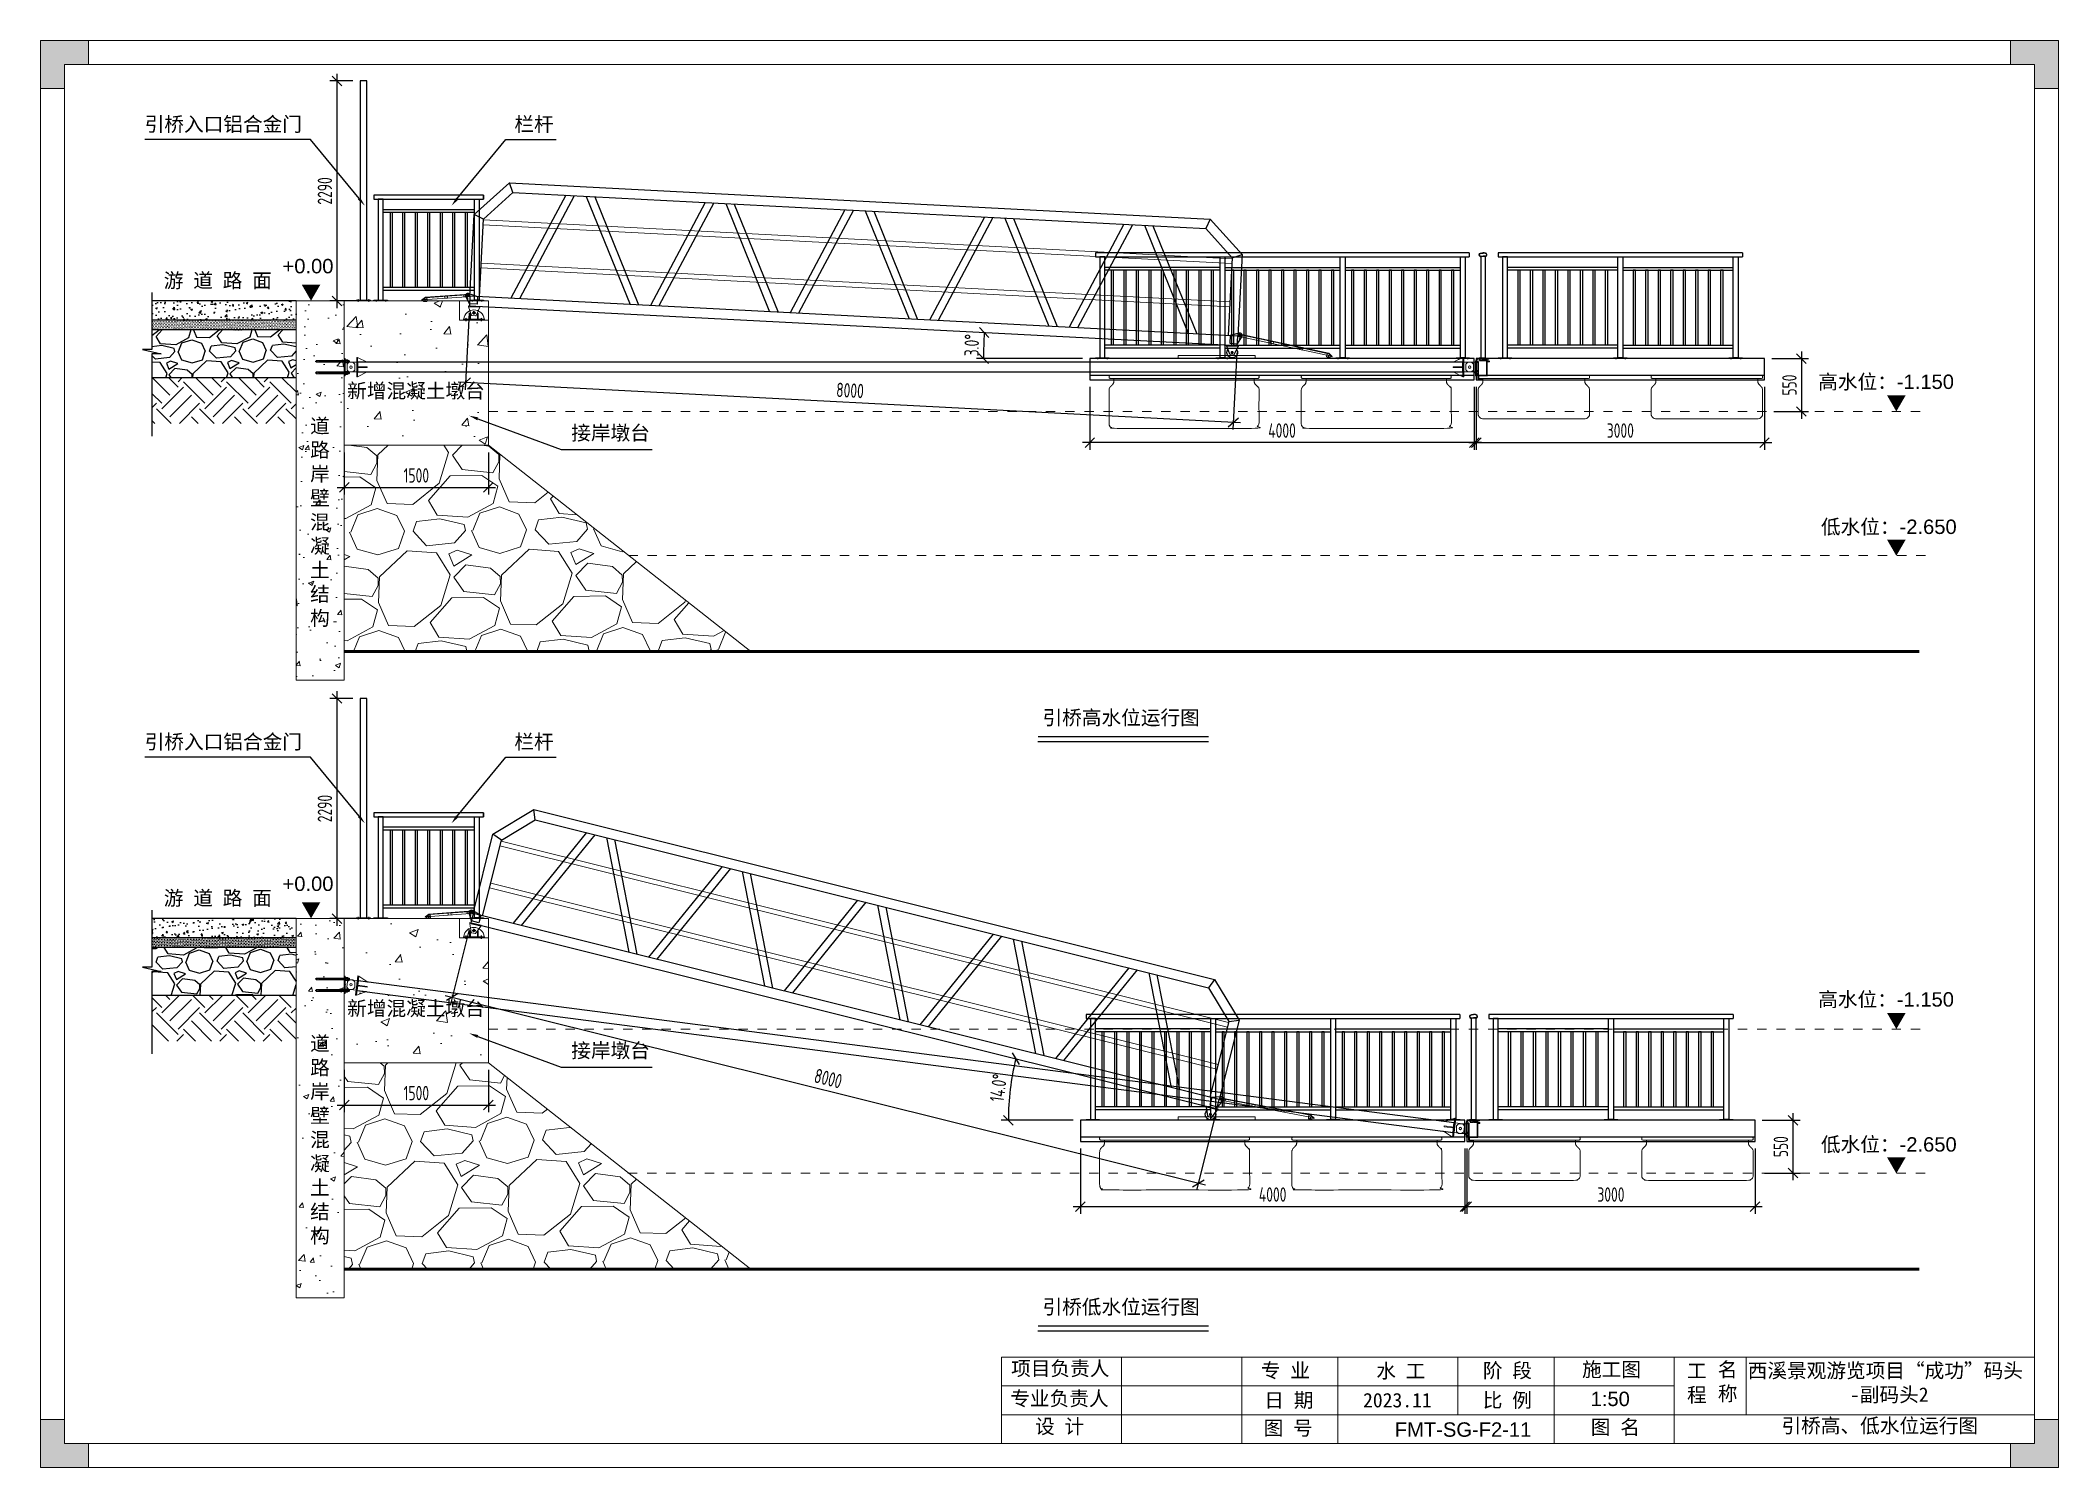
# Model space of a CAD drawing. Header units: millimetres. Extents: x 136606 to 1231039, y 82794 to 127364.
# Drawn here: x 810383 to 831383, y 112180 to 127031 of the extents above; entities that cross this region are included whole.
import ezdxf
from ezdxf import colors
from ezdxf.entities.mleader import LeaderData, LeaderLine
from ezdxf.enums import TextEntityAlignment as Align
from ezdxf.math import Vec2, Vec3

# ---------------------------------------------------------------- set-up
doc = ezdxf.new("R2010")
doc.units = ezdxf.units.MM
for name, pattern in [('CENTER', [0.6, 0.375, -0.075, 0.075, -0.075]), ('CENTER2', [28.575, 19.05, -3.175, 3.175, -3.175]), ('DASHDOT2', [12.7, 6.35, -3.175, 0, -3.175]), ('HIDDEN', [9.525, 6.35, -3.175])]:
    doc.linetypes.add(name, pattern=pattern)
for name, color, linetype, lineweight in [('dim', 6, 'Continuous', 13), ('screw', 33, 'Continuous', 13), ('主梁型材', 100, 'Continuous', 30), ('加强板', 140, 'Continuous', 18), ('图框', 7, 'Continuous', 13), ('型材', 7, 'Continuous', 15), ('护栏', 7, 'FENCELINE2', 20), ('文本', 3, 'Continuous', 13), ('浮箱', 160, 'Continuous', 20), ('结构', 4, 'Continuous', 18), ('虚线', 1, 'CENTER2', 0), ('铝斜撑', 241, 'Continuous', 9)]:
    doc.layers.add(name, color=color, linetype=linetype, lineweight=lineweight)
for name, color, linetype in [('lev', 6, 'Continuous'), ('方管', 100, 'Continuous'), ('粗实线', 7, 'Continuous'), ('铝横梁', 220, 'Continuous'), ('铝通', 4, 'Continuous')]:
    doc.layers.add(name, color=color, linetype=linetype)
doc.styles.add('Arial', font='arial.ttf')
doc.styles.add('hztxt', font='ros1.shx', dxfattribs={"width": 0.8, "bigfont": 'hztxt.shx'})
doc.styles.get("Standard").update_dxf_attribs({"font": 'arial.ttf'})
doc.styles.add('TEXT25', font='arial.ttf', dxfattribs={"height": 0.2})
doc.linetypes.add('FENCELINE2', pattern='A,6.35,-2.54,[132,ltypeshp.shx,S=2.54,R=0,X=-2.54,Y=0],-2.54,25.4', length=36.83)
doc.dimstyles.new('DIM-50', dxfattribs={"dimscale": 50, "dimtxt": 3, "dimasz": 2, "dimexe": 1.5, "dimexo": 1.5, "dimgap": 1, "dimtad": 1, "dimdec": 1, "dimdsep": 46, "dimtxsty": 'hztxt', "dimblk": 'OBLIQUE', "dimcen": 0, "dimdle": 1.5, "dimclrd": 9, "dimclre": 9, "dimclrt": 2, "dimadec": 1, "dimazin": 0, "dimtfac": 1, "dimtdec": 1, "dimtix": 1, "dimtmove": 2, "dimatfit": 3, "dimldrblk": 'OBLIQUE', "dimfxl": 15, "dimtolj": 1, "dimtzin": 0, "dimarcsym": 1})

msp = doc.modelspace()

# ---------------------------------------------------------------- texts
at = {"layer": 'dim', "linetype": 'Continuous', "lineweight": 9, "style": 'TEXT25'}
for s, p in [('+0.00', (812902.7737, 124606.7095, 0.0005)), ('高水位：-1.150', (828881.4152, 123403.3818, 0.0005)), ('低水位：-2.650', (828909.8838, 121894.6458, 0.0005)), ('+0.00', (812902.7737, 118180.5751, 0.0005)), ('高水位：-1.150', (828881.4152, 116977.2474, 0.0005)), ('低水位：-2.650', (828909.8838, 115468.5114, 0.0005))]:
    msp.add_text(s, height=150, dxfattribs=at).set_placement(p)
at = {"layer": '文本', "style": 'Arial'}
msp.add_text('1:50', height=150, dxfattribs=at).set_placement((826513.5791, 112895.8168), align=Align.MIDDLE_LEFT)
at = {"layer": '文本', "color": 7, "char_height": 150, "style": 'Arial'}
for s, insert, attachment_point in [('{\\fSimSun|b0|i0|c134|p2;引桥入口铝合金门}', (813105.2583, 126233.7763), 3), ('{\\fSimSun|b0|i0|c134|p2;栏杆}', (815315.3773, 126233.7763), 1), ('{\\fSimSun|b0|i0|c134|p2;接岸墩台}', (816725.5445, 123021.8459), 3), ('{\\fSimSun|b0|i0|c134|p2;引桥入口铝合金门}', (813105.2583, 119807.6419), 3), ('{\\fSimSun|b0|i0|c134|p2;栏杆}', (815315.3773, 119807.6419), 1), ('{\\fSimSun|b0|i0|c134|p2;接岸墩台}', (816725.5445, 116595.7115), 3)]:
    msp.add_mtext_dynamic_manual_height_columns(s, width=2289.27347, gutter_width=4, heights=[0], dxfattribs=dict(at, insert=insert, attachment_point=attachment_point))
at = {"layer": '文本', "color": 6, "char_height": 150, "attachment_point": 1, "style": 'Arial'}
for s, width, insert in [('{\\fSimSun|b0|i0|c134|p2;引桥高水位运行图}', 1743.299847, (820810.1451, 120058.9367)), ('{\\fSimSun|b0|i0|c134|p2;引桥低水位运行图}', 1743.299847, (820810.1451, 113927.8925)), ('{\\fSimSun|b0|i0|c134|p2;引桥高、低水位运行图}', 2167.357047, (828499.1943, 112691.9347))]:
    msp.add_mtext_dynamic_manual_height_columns(s, width=width, gutter_width=18.75, heights=[0], dxfattribs=dict(at, insert=insert))
at = {"layer": '文本', "color": 6}
note = msp.add_mtext_dynamic_manual_height_columns('{\\C256;FMT-SG-F2-11\\P}', width=120, gutter_width=0, heights=[124.0928, 0], dxfattribs=dict(at, insert=(824356.4167, 112651.5671), char_height=150, attachment_point=1, style='Arial'))

# ---------------------------------------------------------------- blocks, each defined once
blk = doc.blocks.new('JAGZZ')
at = {"color": 1, "linetype": 'CENTER2', "ltscale": 0.2}
for p, q in [((524707, 12989), (524707, 13024)), ((524616, 12929), (524616, 12941)), ((524627, 12918), (524627, 12953)), ((524638, 12929), (524638, 12941)), ((524725, 13006), (524689, 13006)), ((524776, 12929), (524776, 12941)), ((524787, 12918), (524787, 12953)), ((524798, 12929), (524798, 12941))]:
    blk.add_line(p, q, dxfattribs=at)
at = {"layer": '结构', "color": 4}
for p, q in [((524597, 12929), (524597, 12941)), ((524817, 12941), (524597, 12941)), ((524817, 12929), (524597, 12929)), ((524817, 12929), (524817, 12941))]:
    blk.add_line(p, q, dxfattribs=at)
for points in [[(524670, 12941), (524670, 13001), (524662, 13001), (524662, 12941)], [(524744, 12941), (524744, 13001), (524752, 13001), (524752, 12941)]]:
    blk.add_lwpolyline(points, close=True, dxfattribs=at)
at = {"layer": '结构'}
blk.add_circle((524707, 13006), 13, dxfattribs=at)
at = {"layer": '结构', "color": 4}
blk.add_arc((524707, 12931), 106, 5.7248, 174.2752, dxfattribs=at)
blk = doc.blocks.new('A$C32F71815')
at = {"layer": '铝斜撑', "linetype": 'Continuous'}
for p, q in [((3, 20), (0, 20)), ((0, 20), (0, 0)), ((40, 0), (0, 0)), ((3, 20), (3, 3)), ((40, 3), (3, 3)), ((40, 0), (40, 3))]:
    blk.add_line(p, q, dxfattribs=at)
blk = doc.blocks.new('A$C42B83C84')
at = {"layer": '图框', "lineweight": 0}
h = blk.add_hatch(dxfattribs=at)
h.set_pattern_fill('ANSI31', color=256, scale=0.5, style=0)
h.set_pattern_definition([(45, (82514.4754, -36464.1272), (-1.122532015, 1.122532015), [])])
edge = h.paths.add_edge_path(flags=17)
edge.add_arc((15, 30), 6.5, 0, 360)
edge = h.paths.add_edge_path()
edge.add_arc((15, 30), 10, 0, 360)
for p, q in [((0, 25), (0, 45)), ((0, 45), (458, 45)), ((5, 25), (0, 25)), ((5, 40), (5, 25)), ((457, 40), (5, 40)), ((457, 40), (497, 15)), ((458, 45), (500, 19)), ((462, 7), (462, 23)), ((467, 7), (467, 23)), ((497, 15), (500, 19))]:
    blk.add_line(p, q, dxfattribs=at)
for points in [[(29, 20), (29, 40), (444, 40), (444, 20)], [(59, 40), (59, 20), (29, 20), (29, 40)], [(259, 40), (259, 20), (229, 20), (229, 40)]]:
    blk.add_lwpolyline(points, close=True, dxfattribs=at)
blk.add_lwpolyline([(444, 20), (444, 10, 0.414214), (454, 0), (474, 0, 0.414214), (484, 10), (484, 20)], format="xyb", dxfattribs=at)
blk.add_lwpolyline([(458, 0), (458, 7), (470, 7), (470, 0)], dxfattribs=at)
for radius in [10, 6.5]:
    blk.add_circle((15, 30), radius, dxfattribs=at)
blk.add_blockref('A$C32F71815', (444, 20), dxfattribs=at)
blk = doc.blocks.new('*U1314')
at = {"layer": '加强板'}
blk.add_lwpolyline([(75, -4), (-75, -4), (-75, 4), (75, 4), (75, -4)], dxfattribs=at)
at = {"layer": '虚线', "color": 1, "linetype": 'HIDDEN', "ltscale": 10}
for points in [[(-62, 4), (-62, -4)], [(-55, 14), (-55, -14)], [(-48, 4), (-48, -4)], [(48, 4), (48, -4)], [(55, 14), (55, -14)], [(62, 4), (62, -4)]]:
    blk.add_lwpolyline(points, dxfattribs=at)
blk = doc.blocks.new('*U1315')
at = {"layer": '方管', "color": 0, "linetype": 'ByBlock', "lineweight": -2, "transparency": 16777216}
blk.add_blockref('*U1314', (0, 0), dxfattribs=at)
blk = doc.blocks.new('*U1304')
at = {"layer": '铝通'}
blk.add_lwpolyline([(35, -1132), (-35, -1132), (-35, 1150), (35, 1150)], close=True, dxfattribs=at)
at = {"layer": '方管'}
blk.add_blockref('*U1315', (0, -1136), dxfattribs=at)
blk = doc.blocks.new('*U1305')
at = {"color": 0, "linetype": 'ByBlock', "lineweight": -2, "transparency": 16777216}
blk.add_blockref('*U1304', (0, 0), dxfattribs=at)
blk = doc.blocks.new('*U1312')
at = {"layer": '虚线', "const_width": 10}
blk.add_lwpolyline([(-50, 0), (50, 0)], dxfattribs=at)
blk = doc.blocks.new('*U1313')
at = {"color": 0, "linetype": 'ByBlock', "lineweight": -2, "transparency": 16777216}
for p in [(0, 0), (200, 0), (400, 0), (600, 0), (800, 0), (1000, 0), (1200, 0), (1400, 0), (1600, 0), (1800, 0), (2000, 0), (2200, 0), (2400, 0), (2600, 0), (2800, 0), (3000, 0), (3200, 0), (3400, 0), (3600, 0), (3800, 0), (4000, 0), (4200, 0), (4400, 0), (4600, 0), (4800, 0), (5000, 0), (5200, 0), (5400, 0), (5600, 0), (5800, 0), (6000, 0), (6200, 0), (6400, 0), (6600, 0), (6800, 0), (7000, 0), (7200, 0), (7400, 0), (7600, 0), (7800, 0), (8000, 0), (8200, 0), (8400, 0), (8600, 0), (8800, 0), (9000, 0), (9200, 0), (9400, 0), (9600, 0), (9800, 0), (10000, 0), (10200, 0), (10400, 0), (10600, 0), (10800, 0), (11000, 0), (11200, 0), (11400, 0), (11600, 0), (11800, 0), (12000, 0), (12200, 0), (12400, 0), (12600, 0), (12800, 0), (13000, 0), (13200, 0), (13400, 0)]:
    blk.add_blockref('*U1312', p, dxfattribs=at)
blk = doc.blocks.new('*U1318')
at = {"layer": '浮箱', "color": 5, "linetype": 'Continuous', "lineweight": 5, "elevation": 0}
blk.add_lwpolyline([(810, 245, 0.414214), (820, 255), (820, 265, 0.414214), (810, 275), (770, 275), (-690, 275), (-730, 275, 0.414214), (-740, 265), (-740, 255, 0.414214), (-730, 245), (-690, 245), (770, 245)], format="xyb", close=True, dxfattribs=at)
at = {"layer": '浮箱', "color": 5, "linetype": 'Continuous', "lineweight": 5}
blk.add_rational_spline([(770, 245, 0), (770, 230, 0), (770, 216, 0), (770, 195, 0), (785, 180, 0), (795, 170, 0), (805, 160, 0), (820, 145, 0), (820, 124, 0), (820, -100, 0), (820, -225, 0), (820, -275, 0), (770, -275, 0), (-160, -275, 0), (-690, -275, 0), (-740, -275, 0), (-740, -225, 0), (-740, -100, 0), (-740, 124, 0), (-740, 145, 0), (-725, 160, 0), (-715, 170, 0), (-705, 180, 0), (-690, 195, 0), (-690, 216, 0), (-690, 230, 0), (-690, 245, 0)], [1, 1, 1, 0.923879532511, 1, 1, 1, 0.923879532511, 1, 1, 1, 0.707106781187, 1, 1, 1, 0.707106781187, 1, 1, 1, 0.923879532511, 1, 1, 1, 0.923879532511, 1, 1, 1], degree=2, knots=[0, 0, 0, 1, 1, 1.785398, 1.785398, 2.785398, 2.785398, 3.570796, 3.570796, 4.570796, 4.570796, 6.141593, 6.141593, 7.141593, 7.141593, 8.712389, 8.712389, 9.712389, 9.712389, 10.497787, 10.497787, 11.497787, 11.497787, 12.283185, 12.283185, 13.283185, 13.283185, 13.283185], dxfattribs=at)
blk = doc.blocks.new('*U1319')
at = {"color": 0, "linetype": 'ByBlock', "lineweight": -2, "transparency": 16777216}
for p in [(0, 0), (2000, 0)]:
    blk.add_blockref('*U1318', p, dxfattribs=at)
blk = doc.blocks.new('*U1316')
at = {"layer": '浮箱', "color": 5, "linetype": 'Continuous', "lineweight": 5, "elevation": 0}
blk.add_lwpolyline([(596, 195, 0.414214), (606, 205), (606, 215, 0.414214), (596, 225), (556, 225), (-504, 225), (-544, 225, 0.414214), (-554, 215), (-554, 205, 0.414214), (-544, 195), (-504, 195), (556, 195)], format="xyb", close=True, dxfattribs=at)
at = {"layer": '浮箱', "color": 5, "linetype": 'Continuous', "lineweight": 5}
blk.add_rational_spline([(556, 195, 0), (556, 180, 0), (556, 166, 0), (556, 145, 0), (571, 130, 0), (581, 120, 0), (591, 110, 0), (606, 95, 0), (606, 74, 0), (606, -50, 0), (606, -175, 0), (606, -225, 0), (556, -225, 0), (26, -225, 0), (-504, -225, 0), (-554, -225, 0), (-554, -175, 0), (-554, -50, 0), (-554, 74, 0), (-554, 95, 0), (-539, 110, 0), (-529, 120, 0), (-519, 130, 0), (-504, 145, 0), (-504, 166, 0), (-504, 180, 0), (-504, 195, 0)], [1, 1, 1, 0.923879532511, 1, 1, 1, 0.923879532511, 1, 1, 1, 0.707106781187, 1, 1, 1, 0.707106781187, 1, 1, 1, 0.923879532511, 1, 1, 1, 0.923879532511, 1, 1, 1], degree=2, knots=[0, 0, 0, 1, 1, 1.785398, 1.785398, 2.785398, 2.785398, 3.570796, 3.570796, 4.570796, 4.570796, 6.141593, 6.141593, 7.141593, 7.141593, 8.712389, 8.712389, 9.712389, 9.712389, 10.497787, 10.497787, 11.497787, 11.497787, 12.283185, 12.283185, 13.283185, 13.283185, 13.283185], dxfattribs=at)
blk = doc.blocks.new('*U1317')
at = {"color": 0, "linetype": 'ByBlock', "lineweight": -2, "transparency": 16777216}
for p in [(0, 0), (1800, 0)]:
    blk.add_blockref('*U1316', p, dxfattribs=at)
blk = doc.blocks.new('*U1309')
at = {"color": 0, "ltscale": 5000, "elevation": 0}
for points in [[(490, 363), (-3510, 363), (-3510, 143), (490, 143)], [(3510, 363), (510, 363), (510, 143), (3510, 143)]]:
    blk.add_lwpolyline(points, close=True, dxfattribs=at)
for points in [[(490, 187), (-3510, 187)], [(3510, 187), (510, 187)]]:
    blk.add_lwpolyline(points, dxfattribs=at)
for name, p in [('*U1319', (-2570, -88, 0)), ('*U1317', (1084, -38, 0))]:
    blk.add_blockref(name, p)
blk = doc.blocks.new('*U1306')
at = {"color": 0, "linetype": 'ByBlock', "lineweight": -2, "transparency": 16777216}
blk.add_blockref('*U1309', (0, 0), dxfattribs=at)
blk = doc.blocks.new('*U1310')
at = {"layer": '虚线', "const_width": 10}
blk.add_lwpolyline([(-50, 0), (50, 0)], dxfattribs=at)
blk = doc.blocks.new('*U1311')
at = {"color": 0, "linetype": 'ByBlock', "lineweight": -2, "transparency": 16777216}
for p in [(0, 0), (200, 0), (400, 0), (600, 0), (800, 0), (1000, 0), (1200, 0), (1400, 0), (1600, 0), (1800, 0), (2000, 0), (2200, 0), (2400, 0), (2600, 0), (2800, 0), (3000, 0), (3200, 0), (3400, 0), (3600, 0), (3800, 0), (4000, 0), (4200, 0), (4400, 0), (4600, 0), (4800, 0), (5000, 0), (5200, 0), (5400, 0), (5600, 0), (5800, 0), (6000, 0), (6200, 0), (6400, 0), (6600, 0), (6800, 0), (7000, 0), (7200, 0), (7400, 0), (7600, 0), (7800, 0), (8000, 0), (8200, 0), (8400, 0), (8600, 0), (8800, 0), (9000, 0), (9200, 0), (9400, 0), (9600, 0), (9800, 0), (10000, 0), (10200, 0), (10400, 0), (10600, 0), (10800, 0), (11000, 0), (11200, 0), (11400, 0), (11600, 0), (11800, 0), (12000, 0), (12200, 0), (12400, 0), (12600, 0), (12800, 0), (13000, 0), (13200, 0), (13400, 0), (13600, 0), (13800, 0), (14000, 0), (14200, 0), (14400, 0), (14600, 0), (14800, 0)]:
    blk.add_blockref('*U1310', p, dxfattribs=at)
blk = doc.blocks.new('EB')
at = {"layer": '加强板'}
blk.add_lwpolyline([(1337537242, 365767056), (1337537242, 365767006), (1337537257, 365767006), (1337537267, 365767056)], close=True, dxfattribs=at)
at = {"layer": '铝通'}
blk.add_lwpolyline([(1337537285, 365767056, 0.668622), (1337537254, 365767090), (1337537162, 365767061), (1337537162, 365766981), (1337537242, 365766981)], format="xyb", close=True, dxfattribs=at)
blk.add_circle((1337537262, 365767066), 7, dxfattribs=at)
blk = doc.blocks.new('A$C1CD0366B')
at = {"color": 1, "linetype": 'CENTER', "ltscale": 0.52}
for p, q in [((56, 60), (84, 60)), ((70, 46), (70, 74))]:
    blk.add_line(p, q, dxfattribs=at)
blk.add_lwpolyline([(0, 120), (0, 0), (10, 0), (10, 120)], close=True)
blk.add_lwpolyline([(10, 120), (97, 84, -0.315452), (100, 79), (100, 41, -0.315452), (97, 36), (10, 0)], format="xyb")
blk.add_circle((70, 60), 13)
blk = doc.blocks.new('GW-R')
at = {"color": 3, "linetype": 'CENTER2'}
for p, q in [((8398, 1960), (8368, 1960)), ((8383, 1945), (8383, 1975))]:
    blk.add_line(p, q, dxfattribs=at)
at = {"color": 1, "linetype": 'CENTER', "ltscale": 0.52}
for p, q in [((8369, 1960), (8397, 1960)), ((8383, 1974), (8383, 1946))]:
    blk.add_line(p, q, dxfattribs=at)
blk.add_lwpolyline([(8443, 2035), (8323, 2035), (8323, 2025), (8443, 2025)], close=True)
at = {"color": 0}
for points in [[(8360, 1942), (8323, 2025)], [(8406, 1942), (8443, 2025)]]:
    blk.add_lwpolyline(points, dxfattribs=at)
blk.add_lwpolyline([(8406, 1942, -0.317501), (8397, 1935), (8370, 1935, -0.317501), (8360, 1942)], format="xyb")
blk.add_circle((8383, 1960), 9)
blk.add_circle((8383, 1960), 9)
blk.add_arc((8383, 1960), 55, 144.9944, 35.0056)
blk = doc.blocks.new('*U1307')
at = {"layer": '型材'}
for points in [[(3900, 315), (-3900, 315), (-3900, 265), (3900, 265)], [(3900, -135), (-3900, -135), (-3900, -185), (3900, -185)]]:
    blk.add_lwpolyline(points, close=True, dxfattribs=at)
at = {"layer": '铝横梁', "color": 6}
for points in [[(-3060, 615), (-3573, -485)], [(-2971, 615), (-3485, -485)], [(-2846, 615), (-2332, -485)], [(-2758, 615), (-2244, -485)], [(-1606, 615), (-2119, -485)], [(-1517, 615), (-2031, -485)], [(-1392, 615), (-878, -485)], [(-1304, 615), (-790, -485)], [(-152, 615), (-665, -485)], [(-63, 615), (-577, -485)], [(62, 615), (576, -485)], [(150, 615), (664, -485)], [(1302, 615), (789, -485)], [(1391, 615), (877, -485)], [(1516, 615), (2030, -485)], [(1604, 615), (2118, -485)], [(2756, 615), (2243, -485)], [(2845, 615), (2331, -485)], [(2970, 615), (3484, -485)], [(3058, 615), (3572, -485)]]:
    blk.add_lwpolyline(points, dxfattribs=at)
at = {"layer": '铝通', "color": 4}
for points in [[(-4000, -485), (-4000, 365), (-3650, 715), (3650, 715), (4000, 365), (4000, -485)], [(-3609, 615), (-3650, 715)], [(3650, 715), (3609, 615)], [(-3900, -485), (-3900, 324), (-3609, 615), (3609, 615), (3900, 324), (3900, -485)], [(-3900, 324), (-4000, 365)], [(3900, 324), (4000, 365)], [(4000, -485), (-4000, -485), (-4000, -585), (4000, -585), (4000, -485)]]:
    blk.add_lwpolyline(points, dxfattribs=at)
at = {"xscale": -1}
blk.add_blockref('GW-R', (12333, -2620), dxfattribs=at)
at = {"layer": '图框', "xscale": -1, "rotation": 90}
blk.add_blockref('A$C1CD0366B', (-3890, -585), dxfattribs=at)
at = {"layer": '型材', "color": 22, "xscale": -1}
blk.add_blockref('EB', (1337533242, -365767546), dxfattribs=at)
at = {"layer": '型材', "color": 22}
blk.add_blockref('EB', (-1337533242, -365767546), dxfattribs=at)
blk = doc.blocks.new('*U1308')
at = {"color": 0, "linetype": 'ByBlock', "lineweight": -2, "transparency": 16777216}
blk.add_blockref('*U1307', (0, 0), dxfattribs=at)
blk = doc.blocks.new('tb')
at = {"lineweight": 0}
h = blk.add_hatch(dxfattribs=at)
h.set_pattern_fill('ANSI31', color=256, scale=0.125, style=0)
h.set_pattern_definition([(45, (-488846.90197, 126237.06756), (-0.2806330038, 0.28063300377), [])])
edge = h.paths.add_edge_path(flags=17)
edge.add_arc((0, 0), 6.5, 0, 360)
edge = h.paths.add_edge_path()
edge.add_arc((0, 0), 10, 0, 360)
for p, q in [((-15, -5), (-15, 15)), ((-15, 15), (943, 15)), ((-10, 10), (-10, -5)), ((942, 10), (-10, 10)), ((942, 10), (982, -16)), ((943, 15), (985, -12)), ((-10, -5), (-15, -5)), ((927, -10), (927, -20)), ((937, -30), (957, -30)), ((941, -23), (953, -23)), ((941, -30), (941, -23)), ((945, -23), (945, -7)), ((950, -23), (950, -7)), ((953, -30), (953, -23)), ((967, -10), (967, -20)), ((982, -16), (985, -12))]:
    blk.add_line(p, q, dxfattribs=at)
for points in [[(14, -10), (14, 10), (927, 10), (927, -10)], [(44, 10), (44, -10), (14, -10), (14, 10)], [(356, 10), (356, -10), (326, -10), (326, 10)], [(668, 10), (668, -10), (638, -10), (638, 10)]]:
    blk.add_lwpolyline(points, close=True, dxfattribs=at)
for radius in [10, 6.5]:
    blk.add_circle((0, 0), radius, dxfattribs=at)
for centre, start, end in [((937, -20), 180, 270), ((957, -20), 270, 0)]:
    blk.add_arc(centre, 10, start, end, dxfattribs=at)
blk.add_blockref('A$C32F71815', (927, -10), dxfattribs=at)
blk = doc.blocks.new('_Oblique')
at = {"color": 0, "linetype": 'ByBlock', "lineweight": -2}
blk.add_line((-0.5, -0.5), (0.5, 0.5), dxfattribs=at)
blk = doc.blocks.new('*D1320')
at = {"color": 9, "lineweight": -2, "transparency": 16777216}
for p, q in [((828398, 123719), (828782, 123719)), ((828707, 123794), (828707, 123094)), ((828420, 123169), (828782, 123169))]:
    blk.add_line(p, q, dxfattribs=at)
at = {"layer": 'Defpoints', "color": 0, "transparency": 16777216}
for p in [(828323, 123719), (828345, 123169, 0), (828707, 123169)]:
    blk.add_point(p, dxfattribs=at)
at = {"color": 9, "lineweight": -2, "transparency": 16777216, "xscale": 100, "yscale": 100, "zscale": 100}
for p, rotation in [((828707, 123719), 90), ((828707, 123169), 270)]:
    blk.add_blockref('_Oblique', p, dxfattribs=dict(at, rotation=rotation))
at = {"color": 2, "transparency": 16777216, "insert": (828582, 123444), "char_height": 150, "attachment_point": 5, "rotation": 90, "style": 'hztxt'}
blk.add_mtext('\\A1;550', dxfattribs=at)
blk = doc.blocks.new('GW-TK')
at = {"layer": '图框', "linetype": 'Continuous', "lineweight": 0}
h = blk.add_hatch(color=256, dxfattribs=at)
h.dxf.hatch_style = 1
h.paths.add_polyline_path([(927183.55, 464715.01), (927183.55, 464705.01), (927188.55, 464705.01), (927188.55, 464710.01), (927193.56, 464710.01), (927193.56, 464715.01)])
h = blk.add_hatch(color=256, dxfattribs=at)
h.dxf.hatch_style = 1
h.paths.add_polyline_path([(927593.55, 464715.01), (927593.55, 464710.01), (927598.55, 464710.01), (927598.55, 464705.01), (927603.55, 464705.01), (927603.55, 464715.01)])
h = blk.add_hatch(color=256, dxfattribs=at)
h.dxf.hatch_style = 1
h.paths.add_polyline_path([(927193.56, 464418.01), (927193.56, 464423.01), (927188.55, 464423.01), (927188.55, 464428.01), (927183.55, 464428.01), (927183.55, 464418.01)])
h = blk.add_hatch(color=256, dxfattribs=at)
h.dxf.hatch_style = 1
h.paths.add_polyline_path([(927603.55, 464418.01), (927603.55, 464428.01), (927598.55, 464428.01), (927598.55, 464423.01), (927593.55, 464423.01), (927593.55, 464418.01)])
at = {"layer": '图框', "linetype": 'Continuous'}
for p, q in [((927383.55, 464441.02), (927383.55, 464423.01)), ((927408.55, 464441.02), (927408.55, 464423.01)), ((927433.55, 464441.02), (927433.55, 464423.01)), ((927453.55, 464441.02), (927453.55, 464423.01)), ((927478.55, 464441.02), (927478.55, 464429.01)), ((927498.55, 464441.02), (927498.55, 464423.01)), ((927523.55, 464441.02), (927523.55, 464423.01)), ((927538.55, 464441.02), (927538.55, 464429.01)), ((927383.55, 464435.01), (927523.55, 464435.01)), ((927451.56, 464429.01), (927383.55, 464429.01)), ((927383.55, 464429.01), (927598.55, 464429.01))]:
    blk.add_line(p, q, dxfattribs=at)
at = {"layer": '图框', "linetype": 'Continuous', "lineweight": 0}
for points in [[(927188.55, 464705.01), (927188.55, 464710.01), (927193.56, 464710.01), (927193.56, 464715.01), (927183.55, 464715.01), (927183.55, 464705.01)], [(927598.55, 464705.01), (927598.55, 464710.01), (927593.55, 464710.01), (927593.55, 464715.01), (927603.55, 464715.01), (927603.55, 464705.01)], [(927188.55, 464428.01), (927188.55, 464423.01), (927193.56, 464423.01), (927193.56, 464418.01), (927183.55, 464418.01), (927183.55, 464428.01)], [(927598.55, 464428.01), (927598.55, 464423.01), (927593.55, 464423.01), (927593.55, 464418.01), (927603.55, 464418.01), (927603.55, 464428.01)]]:
    blk.add_lwpolyline(points, close=True, dxfattribs=at)
at = {"layer": '图框'}
for points in [[(927183.55, 464715.01), (927603.55, 464715.01), (927603.55, 464418.01), (927183.55, 464418.01)], [(927188.55, 464710.01), (927598.55, 464710.01), (927598.55, 464423.01), (927188.55, 464423.01)]]:
    blk.add_lwpolyline(points, close=True, dxfattribs=at)
at = {"layer": '图框', "linetype": 'Continuous'}
blk.add_lwpolyline([(927383.55, 464441.02), (927598.55, 464441.02)], dxfattribs=at)
at = {"layer": '图框', "linetype": 'Continuous', "char_height": 3, "attachment_point": 1}
for s, width, heights, insert in [('{\\fSimSun|b0|i0|c134|p2;项目负责人}', 26.0225, [0], (927385.56, 464440.15)), ('{\\fSimSun|b0|i0|c134|p2;专 业}', 12.8345, [0], (927437.53, 464439.73)), ('{\\fSimSun|b0|i0|c134|p2;阶 段}', 17.4775, [0], (927483.73, 464439.73)), ('{\\fSimSun|b0|i0|c134|p2;工 程}', 5.2119, [0], (927526.21, 464439.66)), ('{\\fSimSun|b0|i0|c134|p2;名 称}', 5.2119, [0], (927532.62, 464439.93)), ('{\\fSimSun|b0|i0|c134|p2;专业负责人}', 24.6361, [2.04], (927385.39, 464433.9)), ('{\\fSimSun|b0|i0|c134|p2;日 期}', 11.224, [0], (927438.25, 464433.55)), ('{\\fSimSun|b0|i0|c134|p2;比 例}', 10.9146, [0], (927483.71, 464433.55)), ('{\\fSimSun|b0|i0|c134|p2;设 计}', 16.2353, [0], (927390.55, 464428.09)), ('{\\fSimSun|b0|i0|c134|p2;图 号}', 23.6261, [0], (927438.11, 464427.75)), ('{\\fSimSun|b0|i0|c134|p2;图 名}', 12.066, [0], (927506.19, 464427.94))]:
    blk.add_mtext_dynamic_manual_height_columns(s, width=width, gutter_width=17.5, heights=heights, dxfattribs=dict(at, insert=insert))
at = {"layer": '图框', "color": 3, "linetype": 'Continuous', "char_height": 3, "attachment_point": 1}
for s, width, insert in [('{\\fSimSun|b0|i0|c134|p2;水 工}', 11.224, (927461.55, 464439.63)), ('\\pt9;{\\fSimSun|b0|i0|c134|p2;施工图}', 18.6303, (927504.36, 464439.94)), ('\\pi0.39911,t9.39911;{\\fSimSun|b0|i0|c134|p2;西溪景观游览项目“成功”码头\\P\\pi21.67411,t30.67411;-副码头2}', 60.0149, (927538.45, 464439.71)), ('{\\fSimSun|b0|i0|c134|p2;2023.11}', 11.224, (927458.8, 464433.55))]:
    blk.add_mtext_dynamic_manual_height_columns(s, width=width, gutter_width=17.5, heights=[0], dxfattribs=dict(at, insert=insert))
blk = doc.blocks.new('*D1321')
at = {"color": 9, "lineweight": -2, "transparency": 16777216}
for p, q in [((825323, 123424), (825323, 122771)), ((828323, 123424), (828323, 122771)), ((825248, 122846), (828398, 122846))]:
    blk.add_line(p, q, dxfattribs=at)
at = {"layer": 'Defpoints', "color": 0, "transparency": 16777216}
for p in [(825323, 123499), (828323, 123499), (828323, 122846)]:
    blk.add_point(p, dxfattribs=at)
at = {"color": 9, "lineweight": -2, "transparency": 16777216, "xscale": 100, "yscale": 100, "zscale": 100, "rotation": 180}
blk.add_blockref('_Oblique', (825323, 122846), dxfattribs=at)
at = {"color": 9, "lineweight": -2, "transparency": 16777216, "xscale": 100, "yscale": 100, "zscale": 100}
blk.add_blockref('_Oblique', (828323, 122846), dxfattribs=at)
at = {"color": 2, "transparency": 16777216, "insert": (826823, 122971), "char_height": 150, "attachment_point": 5, "style": 'hztxt'}
blk.add_mtext('\\A1;3000', dxfattribs=at)
blk = doc.blocks.new('*U1322')
h = blk.add_hatch(color=256)
h.dxf.hatch_style = 1
h.paths.add_polyline_path([(1175, -539, 0.414214), (1172, -541), (1175, -541)])
h = blk.add_hatch(color=256)
h.dxf.hatch_style = 1
h.paths.add_polyline_path([(1225, -539, -0.414214), (1228, -541), (1225, -541)])
at = {"color": 1}
for p, q in [((-25, 402), (-1175, 402)), ((-25, 372), (-1175, 372)), ((25, 402), (1175, 402)), ((25, 372), (1175, 372)), ((-25, -408), (-1175, -408)), ((25, -408), (1175, -408)), ((-25, -438), (-1175, -438)), ((25, -438), (1175, -438))]:
    blk.add_line(p, q, dxfattribs=at)
at = {"color": 4}
for points in [[(-1042, -408), (-1042, 372), (-1068, 372), (-1068, -408)], [(-912, -408), (-912, 372), (-938, 372), (-938, -408)], [(-782, -408), (-782, 372), (-808, 372), (-808, -408)], [(-652, -408), (-652, 372), (-678, 372), (-678, -408)], [(-522, -408), (-522, 372), (-548, 372), (-548, -408)], [(-392, -408), (-392, 372), (-418, 372), (-418, -408)], [(-262, -408), (-262, 372), (-288, 372), (-288, -408)], [(-132, -408), (-132, 372), (-158, 372), (-158, -408)], [(158, -408), (158, 372), (132, 372), (132, -408)], [(288, -408), (288, 372), (262, 372), (262, -408)], [(418, -408), (418, 372), (392, 372), (392, -408)], [(548, -408), (548, 372), (522, 372), (522, -408)], [(678, -408), (678, 372), (652, 372), (652, -408)], [(808, -408), (808, 372), (782, 372), (782, -408)], [(938, -408), (938, 372), (912, 372), (912, -408)], [(1068, -408), (1068, 372), (1042, 372), (1042, -408)]]:
    blk.add_lwpolyline(points, dxfattribs=at)
at = {"color": 7}
for points in [[(-1270, -541), (-1130, -541), (-1130, -548), (-1270, -548), (-1270, -541)], [(-1256, -541), (-1256, -548)], [(-1249, -536), (-1249, -552)], [(-1242, -541), (-1242, -548)], [(-1158, -541), (-1158, -548)], [(-1151, -536), (-1151, -552)], [(-1144, -541), (-1144, -548)], [(-70, -541), (70, -541), (70, -548), (-70, -548), (-70, -541)], [(-56, -541), (-56, -548)], [(-49, -536), (-49, -552)], [(-42, -541), (-42, -548)], [(42, -541), (42, -548)], [(49, -536), (49, -552)], [(56, -541), (56, -548)], [(1130, -541), (1270, -541), (1270, -548), (1130, -548), (1130, -541)], [(1144, -541), (1144, -548)], [(1151, -536), (1151, -552)], [(1158, -541), (1158, -548)], [(1242, -541), (1242, -548)], [(1249, -536), (1249, -552)], [(1256, -541), (1256, -548)]]:
    blk.add_lwpolyline(points, dxfattribs=at)
for centre, start, end in [((1175, -541), 90, 180), ((1225, -541), 0, 90)]:
    blk.add_arc(centre, 2.5, start, end)
at = {"layer": '方管', "color": 2}
for p, q in [((1270, 552), (-1270, 552)), ((-1270, 552), (-1270, 512)), ((-1270, 512), (1270, 512)), ((1270, 552), (1270, 512)), ((1270, 552), (1270, 512))]:
    blk.add_line(p, q, dxfattribs=at)
at = {"layer": '方管', "color": 3}
for points in [[(-1175, 512), (-1225, 512), (-1225, -541), (-1175, -541)], [(-25, -541), (-25, 512), (25, 512), (25, -541)], [(1175, 512), (1225, 512), (1225, -541), (1175, -541)]]:
    blk.add_lwpolyline(points, close=True, dxfattribs=at)
blk = doc.blocks.new('*U1323')
at = {"color": 0, "linetype": 'ByBlock', "lineweight": -2, "transparency": 16777216}
blk.add_blockref('*U1322', (0, 0), dxfattribs=at)
blk = doc.blocks.new('*U1324')
h = blk.add_hatch(color=256)
h.dxf.hatch_style = 1
h.paths.add_polyline_path([(600, -539, 0.414214), (598, -541), (600, -541)])
h = blk.add_hatch(color=256)
h.dxf.hatch_style = 1
h.paths.add_polyline_path([(650, -539, -0.414214), (652, -541), (650, -541)])
h = blk.add_hatch(color=256)
h.dxf.hatch_style = 1
h.paths.add_polyline_path([(1850, -539, 0.414214), (1848, -541), (1850, -541)])
h = blk.add_hatch(color=256)
h.dxf.hatch_style = 1
h.paths.add_polyline_path([(1900, -539, -0.414214), (1902, -541), (1900, -541)])
at = {"color": 1}
for p, q in [((-650, 402), (-1850, 402)), ((-650, 372), (-1850, 372)), ((-600, 402), (600, 402)), ((-600, 372), (600, 372)), ((650, 402), (1850, 402)), ((650, 372), (1850, 372)), ((-650, -408), (-1850, -408)), ((-600, -408), (600, -408)), ((650, -408), (1850, -408)), ((-650, -438), (-1850, -438)), ((-600, -438), (600, -438)), ((650, -438), (1850, -438))]:
    blk.add_line(p, q, dxfattribs=at)
at = {"color": 4}
for points in [[(-1758, -408), (-1758, 372), (-1782, 372), (-1782, -408)], [(-1628, -408), (-1628, 372), (-1652, 372), (-1652, -408)], [(-1498, -408), (-1498, 372), (-1522, 372), (-1522, -408)], [(-1368, -408), (-1368, 372), (-1392, 372), (-1392, -408)], [(-1238, -408), (-1238, 372), (-1262, 372), (-1262, -408)], [(-1108, -408), (-1108, 372), (-1132, 372), (-1132, -408)], [(-978, -408), (-978, 372), (-1002, 372), (-1002, -408)], [(-848, -408), (-848, 372), (-872, 372), (-872, -408)], [(-718, -408), (-718, 372), (-742, 372), (-742, -408)], [(-508, -408), (-508, 372), (-532, 372), (-532, -408)], [(-378, -408), (-378, 372), (-402, 372), (-402, -408)], [(-248, -408), (-248, 372), (-272, 372), (-272, -408)], [(-118, -408), (-118, 372), (-142, 372), (-142, -408)], [(12, -408), (12, 372), (-12, 372), (-12, -408)], [(142, -408), (142, 372), (118, 372), (118, -408)], [(272, -408), (272, 372), (248, 372), (248, -408)], [(402, -408), (402, 372), (378, 372), (378, -408)], [(532, -408), (532, 372), (508, 372), (508, -408)], [(742, -408), (742, 372), (718, 372), (718, -408)], [(872, -408), (872, 372), (848, 372), (848, -408)], [(1002, -408), (1002, 372), (978, 372), (978, -408)], [(1132, -408), (1132, 372), (1108, 372), (1108, -408)], [(1262, -408), (1262, 372), (1238, 372), (1238, -408)], [(1392, -408), (1392, 372), (1368, 372), (1368, -408)], [(1522, -408), (1522, 372), (1498, 372), (1498, -408)], [(1652, -408), (1652, 372), (1628, 372), (1628, -408)], [(1782, -408), (1782, 372), (1758, 372), (1758, -408)]]:
    blk.add_lwpolyline(points, dxfattribs=at)
at = {"color": 7}
for points in [[(-1945, -541), (-1805, -541), (-1805, -547), (-1945, -547), (-1945, -541)], [(-1931, -541), (-1931, -547)], [(-1924, -536), (-1924, -552)], [(-1917, -541), (-1917, -547)], [(-1833, -541), (-1833, -547)], [(-1826, -536), (-1826, -552)], [(-1819, -541), (-1819, -547)], [(-695, -541), (-555, -541), (-555, -547), (-695, -547), (-695, -541)], [(-681, -541), (-681, -547)], [(-674, -536), (-674, -552)], [(-667, -541), (-667, -547)], [(-583, -541), (-583, -547)], [(-576, -536), (-576, -552)], [(-569, -541), (-569, -547)], [(555, -541), (695, -541), (695, -547), (555, -547), (555, -541)], [(569, -541), (569, -547)], [(576, -536), (576, -552)], [(583, -541), (583, -547)], [(667, -541), (667, -547)], [(674, -536), (674, -552)], [(681, -541), (681, -547)], [(1805, -541), (1945, -541), (1945, -547), (1805, -547), (1805, -541)], [(1819, -541), (1819, -547)], [(1826, -536), (1826, -552)], [(1833, -541), (1833, -547)], [(1917, -541), (1917, -547)], [(1924, -536), (1924, -552)], [(1931, -541), (1931, -547)]]:
    blk.add_lwpolyline(points, dxfattribs=at)
for centre, start, end in [((600, -541), 90, 180), ((650, -541), 0, 90), ((1850, -541), 90, 180), ((1900, -541), 0, 90)]:
    blk.add_arc(centre, 2.5, start, end)
at = {"layer": '方管', "color": 2}
for p, q in [((1943, 552), (-1945, 552)), ((-1945, 552), (-1945, 512)), ((-1945, 512), (1943, 512)), ((1943, 552), (1943, 512)), ((1943, 552), (1943, 512))]:
    blk.add_line(p, q, dxfattribs=at)
at = {"layer": '方管', "color": 3}
for points in [[(-1850, 512), (-1900, 512), (-1900, -541), (-1850, -541)], [(-650, -541), (-650, 512), (-600, 512), (-600, -541)], [(600, 512), (650, 512), (650, -541), (600, -541)], [(1850, 512), (1900, 512), (1900, -541), (1850, -541)]]:
    blk.add_lwpolyline(points, close=True, dxfattribs=at)
blk = doc.blocks.new('*U1325')
at = {"color": 0, "linetype": 'ByBlock', "lineweight": -2, "transparency": 16777216}
blk.add_blockref('*U1324', (0, 0), dxfattribs=at)
blk = doc.blocks.new('*U1326')
at = {"color": 7, "elevation": 0}
for points in [[(-41, -542), (39, -542), (39, -548), (-41, -548), (-41, -542)], [(-27, -542), (-27, -548)], [(-20, -537), (-20, -553)], [(-13, -542), (-13, -548)], [(11, -542), (11, -548)], [(18, -537), (18, -553)], [(25, -542), (25, -548)]]:
    blk.add_lwpolyline(points, dxfattribs=at)
at = {"layer": '方管', "color": 2}
for p, q in [((-28, 517, 0), (25, 517, 0)), ((-26, 517, 0), (24, 517, 0))]:
    blk.add_line(p, q, dxfattribs=at)
for points in [[(-30, 518, -0.414214), (-29, 519)], [(-30, 516, 0.636486), (-30, 516)], [(27, 519, -0.414214), (27, 518)], [(27, 516, 0.648584), (28, 516)]]:
    blk.add_lwpolyline(points, format="xyb", dxfattribs=at)
at = {"layer": '方管', "color": 6}
blk.add_polyline3d([(-26, 517, 0), (-26, -542, 0), (24, -542, 0), (24, 517, 0)], dxfattribs=at)
at = {"layer": '方管', "color": 2}
for centre, radius, start, end in [((-29, 518, 0), 0.5, 90, 180), ((-30, 516, 0), 0.2, 230.0953, 0), ((-28, 513, 0), 0.2, 232.1545, 0), ((-28, 516, 0), 0.5, 90, 180), ((25, 516, 0), 0.5, 0, 90), ((26, 513, 0), 0.2, 180, 307.8455), ((27, 518, 0), 0.5, 0, 90), ((27, 516, 0), 0.2, 180, 309.9047)]:
    blk.add_arc(centre, radius, start, end, dxfattribs=at)
for points in [[(-41, 533, 0), (-41, 553, 0), (-17, 552, 0), (-1, 552, 0)], [(-29, 519, 0), (-20, 519, 0), (-11, 519, 0), (-1, 519, 0)], [(39, 533, 0), (39, 553, 0), (15, 552, 0), (-1, 552, 0)], [(27, 519, 0), (18, 519, 0), (9, 519, 0), (-1, 519, 0)]]:
    blk.add_open_spline(points, degree=3, dxfattribs=at)
for points, knots in [([(-29, 512, 0), (-37, 519, 0), (-41, 526, 0), (-41, 533, 0), (-41, 533, 0), (-41, 533, 0), (-41, 533, 0)], [0.031268, 0.031268, 0.031268, 0.031268, 1, 1, 1, 1.0187782, 1.0187782, 1.0187782, 1.0187782]), ([(-40, 533, 0), (-40, 535, 0), (-40, 536, 0), (-39, 539, 0), (-38, 540, 0), (-37, 542, 0), (-36, 543, 0), (-34, 545, 0), (-33, 546, 0), (-31, 547, 0), (-30, 547, 0), (-26, 549, 0), (-22, 550, 0), (-16, 551, 0), (-12, 551, 0), (-7, 551, 0), (-5, 551, 0), (-1, 551, 0)], [0, 0, 0, 0, 0.092947, 0.092947, 0.185894, 0.185894, 0.278842, 0.278842, 0.371789, 0.371789, 0.464736, 0.464736, 0.663842, 0.663842, 0.862947, 0.862947, 1, 1, 1, 1]), ([(-30, 516, 0), (-32, 518, 0), (-33, 519, 0), (-36, 523, 0), (-37, 525, 0), (-39, 528, 0), (-39, 530, 0), (-40, 532, 0), (-40, 532, 0), (-40, 533, 0), (-40, 533, 0), (-40, 533, 0), (-40, 533, 0)], [0.1474935, 0.1474935, 0.1474935, 0.1474935, 0.3251972, 0.3251972, 0.6503943, 0.6503943, 0.9163919, 0.9163919, 1, 1, 1, 1.0229327, 1.0229327, 1.0229327, 1.0229327]), ([(37, 533, 0), (37, 535, 0), (37, 536, 0), (36, 539, 0), (36, 540, 0), (34, 542, 0), (34, 543, 0), (32, 545, 0), (31, 546, 0), (28, 547, 0), (27, 547, 0), (23, 549, 0), (20, 550, 0), (13, 551, 0), (10, 551, 0), (4, 551, 0), (1, 551, 0), (-1, 551, 0)], [0, 0, 0, 0, 0.092947, 0.092947, 0.185894, 0.185894, 0.278842, 0.278842, 0.371789, 0.371789, 0.464736, 0.464736, 0.663842, 0.663842, 0.862947, 0.862947, 1, 1, 1, 1]), ([(26, 512, 0), (34, 519, 0), (39, 526, 0), (39, 533, 0), (39, 533, 0), (39, 533, 0), (39, 533, 0)], [0.031268, 0.031268, 0.031268, 0.031268, 1, 1, 1, 1.0187782, 1.0187782, 1.0187782, 1.0187782]), ([(28, 516, 0), (29, 518, 0), (30, 519, 0), (33, 523, 0), (35, 525, 0), (36, 528, 0), (37, 530, 0), (37, 532, 0), (37, 532, 0), (37, 533, 0), (37, 533, 0), (37, 533, 0), (37, 533, 0)], [0.1474935, 0.1474935, 0.1474935, 0.1474935, 0.3251972, 0.3251972, 0.6503943, 0.6503943, 0.9163919, 0.9163919, 1, 1, 1, 1.0229327, 1.0229327, 1.0229327, 1.0229327])]:
    blk.add_open_spline(points, degree=3, knots=knots, dxfattribs=at)
for points in [[(-30, 518, 0), (-30, 516, 0)], [(27, 518, 0), (27, 516, 0)]]:
    blk.add_spline(points, degree=3, dxfattribs=at)
at = {"layer": '方管', "color": 2, "start_tangent": (0, -1), "end_tangent": (0, -1)}
for points in [[(-28, 516, 0), (-28, 513, 0)], [(26, 516, 0), (26, 513, 0)]]:
    blk.add_spline(points, degree=3, dxfattribs=at)
blk = doc.blocks.new('*U1327')
at = {"color": 0, "linetype": 'ByBlock', "lineweight": -2, "transparency": 16777216}
blk.add_blockref('*U1326', (0, 0), dxfattribs=at)
blk = doc.blocks.new('*U1344')
at = {"layer": '浮箱', "color": 5, "linetype": 'Continuous', "lineweight": 5, "elevation": 0}
blk.add_lwpolyline([(810, 245, 0.414214), (820, 255), (820, 265, 0.414214), (810, 275), (770, 275), (-690, 275), (-730, 275, 0.414214), (-740, 265), (-740, 255, 0.414214), (-730, 245), (-690, 245), (770, 245)], format="xyb", close=True, dxfattribs=at)
at = {"layer": '浮箱', "color": 5, "linetype": 'Continuous', "lineweight": 5}
blk.add_rational_spline([(770, 245, 0), (770, 230, 0), (770, 216, 0), (770, 195, 0), (785, 180, 0), (795, 170, 0), (805, 160, 0), (820, 145, 0), (820, 124, 0), (820, -100, 0), (820, -225, 0), (820, -275, 0), (770, -275, 0), (-160, -275, 0), (-690, -275, 0), (-740, -275, 0), (-740, -225, 0), (-740, -100, 0), (-740, 124, 0), (-740, 145, 0), (-725, 160, 0), (-715, 170, 0), (-705, 180, 0), (-690, 195, 0), (-690, 216, 0), (-690, 230, 0), (-690, 245, 0)], [1, 1, 1, 0.923879532511, 1, 1, 1, 0.923879532511, 1, 1, 1, 0.707106781187, 1, 1, 1, 0.707106781187, 1, 1, 1, 0.923879532511, 1, 1, 1, 0.923879532511, 1, 1, 1], degree=2, knots=[0, 0, 0, 1, 1, 1.785398, 1.785398, 2.785398, 2.785398, 3.570796, 3.570796, 4.570796, 4.570796, 6.141593, 6.141593, 7.141593, 7.141593, 8.712389, 8.712389, 9.712389, 9.712389, 10.497787, 10.497787, 11.497787, 11.497787, 12.283185, 12.283185, 13.283185, 13.283185, 13.283185], dxfattribs=at)
blk = doc.blocks.new('*U1345')
at = {"color": 0, "linetype": 'ByBlock', "lineweight": -2, "transparency": 16777216}
for p in [(0, 0), (2000, 0)]:
    blk.add_blockref('*U1344', p, dxfattribs=at)
blk = doc.blocks.new('*U1342')
at = {"layer": '浮箱', "color": 5, "linetype": 'Continuous', "lineweight": 5, "elevation": 0}
blk.add_lwpolyline([(596, 195, 0.414214), (606, 205), (606, 215, 0.414214), (596, 225), (556, 225), (-504, 225), (-544, 225, 0.414214), (-554, 215), (-554, 205, 0.414214), (-544, 195), (-504, 195), (556, 195)], format="xyb", close=True, dxfattribs=at)
at = {"layer": '浮箱', "color": 5, "linetype": 'Continuous', "lineweight": 5}
blk.add_rational_spline([(556, 195, 0), (556, 180, 0), (556, 166, 0), (556, 145, 0), (571, 130, 0), (581, 120, 0), (591, 110, 0), (606, 95, 0), (606, 74, 0), (606, -50, 0), (606, -175, 0), (606, -225, 0), (556, -225, 0), (26, -225, 0), (-504, -225, 0), (-554, -225, 0), (-554, -175, 0), (-554, -50, 0), (-554, 74, 0), (-554, 95, 0), (-539, 110, 0), (-529, 120, 0), (-519, 130, 0), (-504, 145, 0), (-504, 166, 0), (-504, 180, 0), (-504, 195, 0)], [1, 1, 1, 0.923879532511, 1, 1, 1, 0.923879532511, 1, 1, 1, 0.707106781187, 1, 1, 1, 0.707106781187, 1, 1, 1, 0.923879532511, 1, 1, 1, 0.923879532511, 1, 1, 1], degree=2, knots=[0, 0, 0, 1, 1, 1.785398, 1.785398, 2.785398, 2.785398, 3.570796, 3.570796, 4.570796, 4.570796, 6.141593, 6.141593, 7.141593, 7.141593, 8.712389, 8.712389, 9.712389, 9.712389, 10.497787, 10.497787, 11.497787, 11.497787, 12.283185, 12.283185, 13.283185, 13.283185, 13.283185], dxfattribs=at)
blk = doc.blocks.new('*U1343')
at = {"color": 0, "linetype": 'ByBlock', "lineweight": -2, "transparency": 16777216}
for p in [(0, 0), (1800, 0)]:
    blk.add_blockref('*U1342', p, dxfattribs=at)
blk = doc.blocks.new('*U1334')
at = {"color": 0, "ltscale": 5000, "elevation": 0}
for points in [[(490, 363), (-3510, 363), (-3510, 143), (490, 143)], [(3510, 363), (510, 363), (510, 143), (3510, 143)]]:
    blk.add_lwpolyline(points, close=True, dxfattribs=at)
for points in [[(490, 187), (-3510, 187)], [(3510, 187), (510, 187)]]:
    blk.add_lwpolyline(points, dxfattribs=at)
for name, p in [('*U1345', (-2570, -88, 0)), ('*U1343', (1084, -38, 0))]:
    blk.add_blockref(name, p)
blk = doc.blocks.new('*U1335')
at = {"color": 0, "linetype": 'ByBlock', "lineweight": -2, "transparency": 16777216}
blk.add_blockref('*U1334', (0, 0), dxfattribs=at)
blk = doc.blocks.new('*U1328')
at = {"layer": '虚线', "const_width": 10}
blk.add_lwpolyline([(-50, 0), (50, 0)], dxfattribs=at)
blk = doc.blocks.new('*U1329')
at = {"color": 0, "linetype": 'ByBlock', "lineweight": -2, "transparency": 16777216}
for p in [(0, 0), (200, 0), (400, 0), (600, 0), (800, 0), (1000, 0), (1200, 0), (1400, 0), (1600, 0), (1800, 0), (2000, 0), (2200, 0), (2400, 0), (2600, 0), (2800, 0), (3000, 0), (3200, 0), (3400, 0), (3600, 0), (3800, 0), (4000, 0), (4200, 0), (4400, 0), (4600, 0), (4800, 0), (5000, 0), (5200, 0), (5400, 0), (5600, 0), (5800, 0), (6000, 0), (6200, 0), (6400, 0), (6600, 0), (6800, 0), (7000, 0), (7200, 0), (7400, 0), (7600, 0), (7800, 0), (8000, 0), (8200, 0), (8400, 0), (8600, 0), (8800, 0), (9000, 0), (9200, 0), (9400, 0), (9600, 0), (9800, 0), (10000, 0), (10200, 0), (10400, 0), (10600, 0), (10800, 0), (11000, 0), (11200, 0), (11400, 0), (11600, 0), (11800, 0), (12000, 0), (12200, 0), (12400, 0), (12600, 0), (12800, 0), (13000, 0), (13200, 0), (13400, 0)]:
    blk.add_blockref('*U1328', p, dxfattribs=at)
blk = doc.blocks.new('*U1331')
at = {"layer": '型材'}
for points in [[(3900, 315), (-3900, 315), (-3900, 265), (3900, 265)], [(3900, -135), (-3900, -135), (-3900, -185), (3900, -185)]]:
    blk.add_lwpolyline(points, close=True, dxfattribs=at)
at = {"layer": '铝横梁', "color": 6}
for points in [[(-3060, 615), (-3573, -485)], [(-2971, 615), (-3485, -485)], [(-2846, 615), (-2332, -485)], [(-2758, 615), (-2244, -485)], [(-1606, 615), (-2119, -485)], [(-1517, 615), (-2031, -485)], [(-1392, 615), (-878, -485)], [(-1304, 615), (-790, -485)], [(-152, 615), (-665, -485)], [(-63, 615), (-577, -485)], [(62, 615), (576, -485)], [(150, 615), (664, -485)], [(1302, 615), (789, -485)], [(1391, 615), (877, -485)], [(1516, 615), (2030, -485)], [(1604, 615), (2118, -485)], [(2756, 615), (2243, -485)], [(2845, 615), (2331, -485)], [(2970, 615), (3484, -485)], [(3058, 615), (3572, -485)]]:
    blk.add_lwpolyline(points, dxfattribs=at)
at = {"layer": '铝通', "color": 4}
for points in [[(-4000, -485), (-4000, 365), (-3650, 715), (3650, 715), (4000, 365), (4000, -485)], [(-3609, 615), (-3650, 715)], [(3650, 715), (3609, 615)], [(-3900, -485), (-3900, 324), (-3609, 615), (3609, 615), (3900, 324), (3900, -485)], [(-3900, 324), (-4000, 365)], [(3900, 324), (4000, 365)], [(4000, -485), (-4000, -485), (-4000, -585), (4000, -585), (4000, -485)]]:
    blk.add_lwpolyline(points, dxfattribs=at)
at = {"xscale": -1}
blk.add_blockref('GW-R', (12333, -2620), dxfattribs=at)
at = {"layer": '图框', "xscale": -1, "rotation": 90}
blk.add_blockref('A$C1CD0366B', (-3890, -585), dxfattribs=at)
at = {"layer": '型材', "color": 22, "xscale": -1}
blk.add_blockref('EB', (1337533242, -365767546), dxfattribs=at)
at = {"layer": '型材', "color": 22}
blk.add_blockref('EB', (-1337533242, -365767546), dxfattribs=at)
blk = doc.blocks.new('*U1332')
at = {"color": 0, "linetype": 'ByBlock', "lineweight": -2, "transparency": 16777216}
blk.add_blockref('*U1331', (0, 0), dxfattribs=at)
blk = doc.blocks.new('*U1333')
at = {"layer": '虚线', "const_width": 10}
blk.add_lwpolyline([(-50, 0), (50, 0)], dxfattribs=at)
blk = doc.blocks.new('*U1330')
at = {"color": 0, "linetype": 'ByBlock', "lineweight": -2, "transparency": 16777216}
for p in [(0, 0), (200, 0), (400, 0), (600, 0), (800, 0), (1000, 0), (1200, 0), (1400, 0), (1600, 0), (1800, 0), (2000, 0), (2200, 0), (2400, 0), (2600, 0), (2800, 0), (3000, 0), (3200, 0), (3400, 0), (3600, 0), (3800, 0), (4000, 0), (4200, 0), (4400, 0), (4600, 0), (4800, 0), (5000, 0), (5200, 0), (5400, 0), (5600, 0), (5800, 0), (6000, 0), (6200, 0), (6400, 0), (6600, 0), (6800, 0), (7000, 0), (7200, 0), (7400, 0), (7600, 0), (7800, 0), (8000, 0), (8200, 0), (8400, 0), (8600, 0), (8800, 0), (9000, 0), (9200, 0), (9400, 0), (9600, 0), (9800, 0), (10000, 0), (10200, 0), (10400, 0), (10600, 0), (10800, 0), (11000, 0), (11200, 0), (11400, 0), (11600, 0), (11800, 0), (12000, 0), (12200, 0), (12400, 0), (12600, 0), (12800, 0), (13000, 0), (13200, 0), (13400, 0), (13600, 0), (13800, 0), (14000, 0), (14200, 0), (14400, 0), (14600, 0), (14800, 0)]:
    blk.add_blockref('*U1333', p, dxfattribs=at)
blk = doc.blocks.new('*D1347')
at = {"color": 9, "lineweight": -2, "transparency": 16777216}
blk.add_line((821130, 115795), (820381, 115795), dxfattribs=at)
blk.add_arc((823092, 115795), 2637, 165.9792, 180, dxfattribs=at)
at = {"layer": 'Defpoints', "color": 0, "transparency": 16777216}
for p in [(814863, 117850, 0), (820491, 116224), (821205, 115795), (822625, 115912, 0), (825205, 115795)]:
    blk.add_point(p, dxfattribs=at)
at = {"color": 9, "lineweight": -2, "transparency": 16777216, "xscale": 100, "yscale": 100, "zscale": 100}
for p, rotation in [((820534, 116434), 75.97915419831747), ((820456, 115795), 269.9999999999999)]:
    blk.add_blockref('_Oblique', p, dxfattribs=dict(at, rotation=rotation))
at = {"color": 2, "transparency": 16777216, "insert": (820351, 116132), "char_height": 150, "attachment_point": 5, "rotation": 82.9896, "style": 'hztxt'}
blk.add_mtext('\\A1;14.0°', dxfattribs=at)
blk = doc.blocks.new('*D1348')
at = {"color": 9, "lineweight": -2, "transparency": 16777216}
for p, q in [((828300, 115795), (828693, 115795)), ((828618, 115870), (828618, 115170)), ((828322, 115245), (828693, 115245))]:
    blk.add_line(p, q, dxfattribs=at)
at = {"layer": 'Defpoints', "color": 0, "transparency": 16777216}
for p in [(828225, 115795), (828247, 115245, 0), (828618, 115245)]:
    blk.add_point(p, dxfattribs=at)
at = {"color": 9, "lineweight": -2, "transparency": 16777216, "xscale": 100, "yscale": 100, "zscale": 100}
for p, rotation in [((828618, 115795), 90), ((828618, 115245), 270)]:
    blk.add_blockref('_Oblique', p, dxfattribs=dict(at, rotation=rotation))
at = {"color": 2, "transparency": 16777216, "insert": (828493, 115520), "char_height": 150, "attachment_point": 5, "rotation": 90, "style": 'hztxt'}
blk.add_mtext('\\A1;550', dxfattribs=at)
blk = doc.blocks.new('*D1349')
at = {"color": 9, "lineweight": -2, "transparency": 16777216}
for p, q in [((821205, 115500), (821205, 114822)), ((825205, 115500), (825205, 114822)), ((821130, 114897), (825280, 114897))]:
    blk.add_line(p, q, dxfattribs=at)
at = {"layer": 'Defpoints', "color": 0, "transparency": 16777216}
for p in [(821205, 115575), (825205, 115575), (825205, 114897)]:
    blk.add_point(p, dxfattribs=at)
at = {"color": 9, "lineweight": -2, "transparency": 16777216, "xscale": 100, "yscale": 100, "zscale": 100, "rotation": 180}
blk.add_blockref('_Oblique', (821205, 114897), dxfattribs=at)
at = {"color": 9, "lineweight": -2, "transparency": 16777216, "xscale": 100, "yscale": 100, "zscale": 100}
blk.add_blockref('_Oblique', (825205, 114897), dxfattribs=at)
at = {"color": 2, "transparency": 16777216, "insert": (823205, 115022), "char_height": 150, "attachment_point": 5, "style": 'hztxt'}
blk.add_mtext('\\A1;4000', dxfattribs=at)
blk = doc.blocks.new('*D1350')
at = {"color": 9, "lineweight": -2, "transparency": 16777216}
for p, q in [((825225, 115500), (825225, 114822)), ((828225, 115500), (828225, 114822)), ((825150, 114897), (828300, 114897))]:
    blk.add_line(p, q, dxfattribs=at)
at = {"layer": 'Defpoints', "color": 0, "transparency": 16777216}
for p in [(825225, 115575), (828225, 115575), (828225, 114897)]:
    blk.add_point(p, dxfattribs=at)
at = {"color": 9, "lineweight": -2, "transparency": 16777216, "xscale": 100, "yscale": 100, "zscale": 100, "rotation": 180}
blk.add_blockref('_Oblique', (825225, 114897), dxfattribs=at)
at = {"color": 9, "lineweight": -2, "transparency": 16777216, "xscale": 100, "yscale": 100, "zscale": 100}
blk.add_blockref('_Oblique', (828225, 114897), dxfattribs=at)
at = {"color": 2, "transparency": 16777216, "insert": (826725, 115022), "char_height": 150, "attachment_point": 5, "style": 'hztxt'}
blk.add_mtext('\\A1;3000', dxfattribs=at)
blk = doc.blocks.new('*D1351')
at = {"color": 9, "lineweight": -2, "transparency": 16777216}
for p, q in [((814845, 117778), (814652, 117003)), ((814597, 117094), (822505, 115122)), ((822607, 115842), (822414, 115068))]:
    blk.add_line(p, q, dxfattribs=at)
at = {"layer": 'Defpoints', "color": 0, "transparency": 16777216}
for p in [(814863, 117850, 0), (822625, 115915, 0), (822432, 115140)]:
    blk.add_point(p, dxfattribs=at)
at = {"color": 9, "lineweight": -2, "transparency": 16777216, "xscale": 100, "yscale": 100, "zscale": 100}
for p, rotation in [((814670, 117076), 166.0000000000001), ((822432, 115140), 346.0000000000001)]:
    blk.add_blockref('_Oblique', p, dxfattribs=dict(at, rotation=rotation))
at = {"color": 2, "transparency": 16777216, "insert": (818581, 116229), "char_height": 150, "attachment_point": 5, "rotation": 346, "style": 'hztxt'}
blk.add_mtext('\\A1;8000', dxfattribs=at)
blk = doc.blocks.new('*U1341')
h = blk.add_hatch(color=256)
h.dxf.hatch_style = 1
h.paths.add_polyline_path([(1175, -539, 0.414214), (1172, -541), (1175, -541)])
h = blk.add_hatch(color=256)
h.dxf.hatch_style = 1
h.paths.add_polyline_path([(1225, -539, -0.414214), (1228, -541), (1225, -541)])
at = {"color": 1}
for p, q in [((-25, 402), (-1175, 402)), ((-25, 372), (-1175, 372)), ((25, 402), (1175, 402)), ((25, 372), (1175, 372)), ((-25, -408), (-1175, -408)), ((25, -408), (1175, -408)), ((-25, -438), (-1175, -438)), ((25, -438), (1175, -438))]:
    blk.add_line(p, q, dxfattribs=at)
at = {"color": 4}
for points in [[(-1042, -408), (-1042, 372), (-1068, 372), (-1068, -408)], [(-912, -408), (-912, 372), (-938, 372), (-938, -408)], [(-782, -408), (-782, 372), (-808, 372), (-808, -408)], [(-652, -408), (-652, 372), (-678, 372), (-678, -408)], [(-522, -408), (-522, 372), (-548, 372), (-548, -408)], [(-392, -408), (-392, 372), (-418, 372), (-418, -408)], [(-262, -408), (-262, 372), (-288, 372), (-288, -408)], [(-132, -408), (-132, 372), (-158, 372), (-158, -408)], [(158, -408), (158, 372), (132, 372), (132, -408)], [(288, -408), (288, 372), (262, 372), (262, -408)], [(418, -408), (418, 372), (392, 372), (392, -408)], [(548, -408), (548, 372), (522, 372), (522, -408)], [(678, -408), (678, 372), (652, 372), (652, -408)], [(808, -408), (808, 372), (782, 372), (782, -408)], [(938, -408), (938, 372), (912, 372), (912, -408)], [(1068, -408), (1068, 372), (1042, 372), (1042, -408)]]:
    blk.add_lwpolyline(points, dxfattribs=at)
at = {"color": 7}
for points in [[(-1270, -541), (-1130, -541), (-1130, -548), (-1270, -548), (-1270, -541)], [(-1256, -541), (-1256, -548)], [(-1249, -536), (-1249, -552)], [(-1242, -541), (-1242, -548)], [(-1158, -541), (-1158, -548)], [(-1151, -536), (-1151, -552)], [(-1144, -541), (-1144, -548)], [(-70, -541), (70, -541), (70, -548), (-70, -548), (-70, -541)], [(-56, -541), (-56, -548)], [(-49, -536), (-49, -552)], [(-42, -541), (-42, -548)], [(42, -541), (42, -548)], [(49, -536), (49, -552)], [(56, -541), (56, -548)], [(1130, -541), (1270, -541), (1270, -548), (1130, -548), (1130, -541)], [(1144, -541), (1144, -548)], [(1151, -536), (1151, -552)], [(1158, -541), (1158, -548)], [(1242, -541), (1242, -548)], [(1249, -536), (1249, -552)], [(1256, -541), (1256, -548)]]:
    blk.add_lwpolyline(points, dxfattribs=at)
for centre, start, end in [((1175, -541), 90, 180), ((1225, -541), 0, 90)]:
    blk.add_arc(centre, 2.5, start, end)
at = {"layer": '方管', "color": 2}
for p, q in [((1270, 552), (-1270, 552)), ((-1270, 552), (-1270, 512)), ((-1270, 512), (1270, 512)), ((1270, 552), (1270, 512)), ((1270, 552), (1270, 512))]:
    blk.add_line(p, q, dxfattribs=at)
at = {"layer": '方管', "color": 3}
for points in [[(-1175, 512), (-1225, 512), (-1225, -541), (-1175, -541)], [(-25, -541), (-25, 512), (25, 512), (25, -541)], [(1175, 512), (1225, 512), (1225, -541), (1175, -541)]]:
    blk.add_lwpolyline(points, close=True, dxfattribs=at)
blk = doc.blocks.new('*U1337')
at = {"color": 0, "linetype": 'ByBlock', "lineweight": -2, "transparency": 16777216}
blk.add_blockref('*U1341', (0, 0), dxfattribs=at)
blk = doc.blocks.new('*U1340')
h = blk.add_hatch(color=256)
h.dxf.hatch_style = 1
h.paths.add_polyline_path([(600, -539, 0.414214), (598, -541), (600, -541)])
h = blk.add_hatch(color=256)
h.dxf.hatch_style = 1
h.paths.add_polyline_path([(650, -539, -0.414214), (652, -541), (650, -541)])
h = blk.add_hatch(color=256)
h.dxf.hatch_style = 1
h.paths.add_polyline_path([(1850, -539, 0.414214), (1848, -541), (1850, -541)])
h = blk.add_hatch(color=256)
h.dxf.hatch_style = 1
h.paths.add_polyline_path([(1900, -539, -0.414214), (1902, -541), (1900, -541)])
at = {"color": 1}
for p, q in [((-650, 402), (-1850, 402)), ((-650, 372), (-1850, 372)), ((-600, 402), (600, 402)), ((-600, 372), (600, 372)), ((650, 402), (1850, 402)), ((650, 372), (1850, 372)), ((-650, -408), (-1850, -408)), ((-600, -408), (600, -408)), ((650, -408), (1850, -408)), ((-650, -438), (-1850, -438)), ((-600, -438), (600, -438)), ((650, -438), (1850, -438))]:
    blk.add_line(p, q, dxfattribs=at)
at = {"color": 4}
for points in [[(-1758, -408), (-1758, 372), (-1782, 372), (-1782, -408)], [(-1628, -408), (-1628, 372), (-1652, 372), (-1652, -408)], [(-1498, -408), (-1498, 372), (-1522, 372), (-1522, -408)], [(-1368, -408), (-1368, 372), (-1392, 372), (-1392, -408)], [(-1238, -408), (-1238, 372), (-1262, 372), (-1262, -408)], [(-1108, -408), (-1108, 372), (-1132, 372), (-1132, -408)], [(-978, -408), (-978, 372), (-1002, 372), (-1002, -408)], [(-848, -408), (-848, 372), (-872, 372), (-872, -408)], [(-718, -408), (-718, 372), (-742, 372), (-742, -408)], [(-508, -408), (-508, 372), (-532, 372), (-532, -408)], [(-378, -408), (-378, 372), (-402, 372), (-402, -408)], [(-248, -408), (-248, 372), (-272, 372), (-272, -408)], [(-118, -408), (-118, 372), (-142, 372), (-142, -408)], [(12, -408), (12, 372), (-12, 372), (-12, -408)], [(142, -408), (142, 372), (118, 372), (118, -408)], [(272, -408), (272, 372), (248, 372), (248, -408)], [(402, -408), (402, 372), (378, 372), (378, -408)], [(532, -408), (532, 372), (508, 372), (508, -408)], [(742, -408), (742, 372), (718, 372), (718, -408)], [(872, -408), (872, 372), (848, 372), (848, -408)], [(1002, -408), (1002, 372), (978, 372), (978, -408)], [(1132, -408), (1132, 372), (1108, 372), (1108, -408)], [(1262, -408), (1262, 372), (1238, 372), (1238, -408)], [(1392, -408), (1392, 372), (1368, 372), (1368, -408)], [(1522, -408), (1522, 372), (1498, 372), (1498, -408)], [(1652, -408), (1652, 372), (1628, 372), (1628, -408)], [(1782, -408), (1782, 372), (1758, 372), (1758, -408)]]:
    blk.add_lwpolyline(points, dxfattribs=at)
at = {"color": 7}
for points in [[(-1945, -541), (-1805, -541), (-1805, -547), (-1945, -547), (-1945, -541)], [(-1931, -541), (-1931, -547)], [(-1924, -536), (-1924, -552)], [(-1917, -541), (-1917, -547)], [(-1833, -541), (-1833, -547)], [(-1826, -536), (-1826, -552)], [(-1819, -541), (-1819, -547)], [(-695, -541), (-555, -541), (-555, -547), (-695, -547), (-695, -541)], [(-681, -541), (-681, -547)], [(-674, -536), (-674, -552)], [(-667, -541), (-667, -547)], [(-583, -541), (-583, -547)], [(-576, -536), (-576, -552)], [(-569, -541), (-569, -547)], [(555, -541), (695, -541), (695, -547), (555, -547), (555, -541)], [(569, -541), (569, -547)], [(576, -536), (576, -552)], [(583, -541), (583, -547)], [(667, -541), (667, -547)], [(674, -536), (674, -552)], [(681, -541), (681, -547)], [(1805, -541), (1945, -541), (1945, -547), (1805, -547), (1805, -541)], [(1819, -541), (1819, -547)], [(1826, -536), (1826, -552)], [(1833, -541), (1833, -547)], [(1917, -541), (1917, -547)], [(1924, -536), (1924, -552)], [(1931, -541), (1931, -547)]]:
    blk.add_lwpolyline(points, dxfattribs=at)
for centre, start, end in [((600, -541), 90, 180), ((650, -541), 0, 90), ((1850, -541), 90, 180), ((1900, -541), 0, 90)]:
    blk.add_arc(centre, 2.5, start, end)
at = {"layer": '方管', "color": 2}
for p, q in [((1943, 552), (-1945, 552)), ((-1945, 552), (-1945, 512)), ((-1945, 512), (1943, 512)), ((1943, 552), (1943, 512)), ((1943, 552), (1943, 512))]:
    blk.add_line(p, q, dxfattribs=at)
at = {"layer": '方管', "color": 3}
for points in [[(-1850, 512), (-1900, 512), (-1900, -541), (-1850, -541)], [(-650, -541), (-650, 512), (-600, 512), (-600, -541)], [(600, 512), (650, 512), (650, -541), (600, -541)], [(1850, 512), (1900, 512), (1900, -541), (1850, -541)]]:
    blk.add_lwpolyline(points, close=True, dxfattribs=at)
blk = doc.blocks.new('*U1336')
at = {"color": 0, "linetype": 'ByBlock', "lineweight": -2, "transparency": 16777216}
blk.add_blockref('*U1340', (0, 0), dxfattribs=at)
blk = doc.blocks.new('*U1338')
at = {"color": 7, "elevation": 0}
for points in [[(-41, -542), (39, -542), (39, -548), (-41, -548), (-41, -542)], [(-27, -542), (-27, -548)], [(-20, -537), (-20, -553)], [(-13, -542), (-13, -548)], [(11, -542), (11, -548)], [(18, -537), (18, -553)], [(25, -542), (25, -548)]]:
    blk.add_lwpolyline(points, dxfattribs=at)
at = {"layer": '方管', "color": 2}
for p, q in [((-28, 517, 0), (25, 517, 0)), ((-26, 517, 0), (24, 517, 0))]:
    blk.add_line(p, q, dxfattribs=at)
for points in [[(-30, 518, -0.414214), (-29, 519)], [(-30, 516, 0.636486), (-30, 516)], [(27, 519, -0.414214), (27, 518)], [(27, 516, 0.648584), (28, 516)]]:
    blk.add_lwpolyline(points, format="xyb", dxfattribs=at)
at = {"layer": '方管', "color": 6}
blk.add_polyline3d([(-26, 517, 0), (-26, -542, 0), (24, -542, 0), (24, 517, 0)], dxfattribs=at)
at = {"layer": '方管', "color": 2}
for centre, radius, start, end in [((-29, 518, 0), 0.5, 90, 180), ((-30, 516, 0), 0.2, 230.0953, 0), ((-28, 513, 0), 0.2, 232.1545, 0), ((-28, 516, 0), 0.5, 90, 180), ((25, 516, 0), 0.5, 0, 90), ((26, 513, 0), 0.2, 180, 307.8455), ((27, 518, 0), 0.5, 0, 90), ((27, 516, 0), 0.2, 180, 309.9047)]:
    blk.add_arc(centre, radius, start, end, dxfattribs=at)
for points in [[(-41, 533, 0), (-41, 553, 0), (-17, 552, 0), (-1, 552, 0)], [(-29, 519, 0), (-20, 519, 0), (-11, 519, 0), (-1, 519, 0)], [(39, 533, 0), (39, 553, 0), (15, 552, 0), (-1, 552, 0)], [(27, 519, 0), (18, 519, 0), (9, 519, 0), (-1, 519, 0)]]:
    blk.add_open_spline(points, degree=3, dxfattribs=at)
for points, knots in [([(-29, 512, 0), (-37, 519, 0), (-41, 526, 0), (-41, 533, 0), (-41, 533, 0), (-41, 533, 0), (-41, 533, 0)], [0.031268, 0.031268, 0.031268, 0.031268, 1, 1, 1, 1.0187782, 1.0187782, 1.0187782, 1.0187782]), ([(-40, 533, 0), (-40, 535, 0), (-40, 536, 0), (-39, 539, 0), (-38, 540, 0), (-37, 542, 0), (-36, 543, 0), (-34, 545, 0), (-33, 546, 0), (-31, 547, 0), (-30, 547, 0), (-26, 549, 0), (-22, 550, 0), (-16, 551, 0), (-12, 551, 0), (-7, 551, 0), (-5, 551, 0), (-1, 551, 0)], [0, 0, 0, 0, 0.092947, 0.092947, 0.185894, 0.185894, 0.278842, 0.278842, 0.371789, 0.371789, 0.464736, 0.464736, 0.663842, 0.663842, 0.862947, 0.862947, 1, 1, 1, 1]), ([(-30, 516, 0), (-32, 518, 0), (-33, 519, 0), (-36, 523, 0), (-37, 525, 0), (-39, 528, 0), (-39, 530, 0), (-40, 532, 0), (-40, 532, 0), (-40, 533, 0), (-40, 533, 0), (-40, 533, 0), (-40, 533, 0)], [0.1474935, 0.1474935, 0.1474935, 0.1474935, 0.3251972, 0.3251972, 0.6503943, 0.6503943, 0.9163919, 0.9163919, 1, 1, 1, 1.0229327, 1.0229327, 1.0229327, 1.0229327]), ([(37, 533, 0), (37, 535, 0), (37, 536, 0), (36, 539, 0), (36, 540, 0), (34, 542, 0), (34, 543, 0), (32, 545, 0), (31, 546, 0), (28, 547, 0), (27, 547, 0), (23, 549, 0), (20, 550, 0), (13, 551, 0), (10, 551, 0), (4, 551, 0), (1, 551, 0), (-1, 551, 0)], [0, 0, 0, 0, 0.092947, 0.092947, 0.185894, 0.185894, 0.278842, 0.278842, 0.371789, 0.371789, 0.464736, 0.464736, 0.663842, 0.663842, 0.862947, 0.862947, 1, 1, 1, 1]), ([(26, 512, 0), (34, 519, 0), (39, 526, 0), (39, 533, 0), (39, 533, 0), (39, 533, 0), (39, 533, 0)], [0.031268, 0.031268, 0.031268, 0.031268, 1, 1, 1, 1.0187782, 1.0187782, 1.0187782, 1.0187782]), ([(28, 516, 0), (29, 518, 0), (30, 519, 0), (33, 523, 0), (35, 525, 0), (36, 528, 0), (37, 530, 0), (37, 532, 0), (37, 532, 0), (37, 533, 0), (37, 533, 0), (37, 533, 0), (37, 533, 0)], [0.1474935, 0.1474935, 0.1474935, 0.1474935, 0.3251972, 0.3251972, 0.6503943, 0.6503943, 0.9163919, 0.9163919, 1, 1, 1, 1.0229327, 1.0229327, 1.0229327, 1.0229327])]:
    blk.add_open_spline(points, degree=3, knots=knots, dxfattribs=at)
for points in [[(-30, 518, 0), (-30, 516, 0)], [(27, 518, 0), (27, 516, 0)]]:
    blk.add_spline(points, degree=3, dxfattribs=at)
at = {"layer": '方管', "color": 2, "start_tangent": (0, -1), "end_tangent": (0, -1)}
for points in [[(-28, 516, 0), (-28, 513, 0)], [(26, 516, 0), (26, 513, 0)]]:
    blk.add_spline(points, degree=3, dxfattribs=at)
blk = doc.blocks.new('*U1339')
at = {"color": 0, "linetype": 'ByBlock', "lineweight": -2, "transparency": 16777216}
blk.add_blockref('*U1338', (0, 0), dxfattribs=at)
blk = doc.blocks.new('*D1352')
at = {"color": 9, "lineweight": -2, "transparency": 16777216}
for p, q in [((821303, 123424), (821303, 122771)), ((825303, 123424), (825303, 122771)), ((825378, 122846), (821228, 122846))]:
    blk.add_line(p, q, dxfattribs=at)
at = {"layer": 'Defpoints', "color": 0, "transparency": 16777216}
for p in [(821303, 123499), (825303, 123499), (821303, 122846)]:
    blk.add_point(p, dxfattribs=at)
at = {"color": 9, "lineweight": -2, "transparency": 16777216, "xscale": 100, "yscale": 100, "zscale": 100, "rotation": 180}
blk.add_blockref('_Oblique', (821303, 122846), dxfattribs=at)
at = {"color": 9, "lineweight": -2, "transparency": 16777216, "xscale": 100, "yscale": 100, "zscale": 100}
blk.add_blockref('_Oblique', (825303, 122846), dxfattribs=at)
at = {"color": 2, "transparency": 16777216, "insert": (823303, 122971), "char_height": 150, "attachment_point": 5, "style": 'hztxt'}
blk.add_mtext('\\A1;4000', dxfattribs=at)
blk = doc.blocks.new('*D1353')
at = {"color": 9, "lineweight": -2, "transparency": 16777216}
for p, q in [((814844, 124194), (814803, 123396)), ((822834, 123780), (822792, 122981)), ((822871, 123052), (814732, 123475))]:
    blk.add_line(p, q, dxfattribs=at)
at = {"layer": 'Defpoints', "color": 0, "transparency": 16777216}
for p in [(814848, 124269, 0), (822838, 123854, 0), (814807, 123471)]:
    blk.add_point(p, dxfattribs=at)
at = {"color": 9, "lineweight": -2, "transparency": 16777216, "xscale": 100, "yscale": 100, "zscale": 100}
for p, rotation in [((814807, 123471), 177.0307262096926), ((822796, 123056), 357.0307262096926)]:
    blk.add_blockref('_Oblique', p, dxfattribs=dict(at, rotation=rotation))
at = {"color": 2, "transparency": 16777216, "insert": (818808, 123388), "char_height": 150, "attachment_point": 5, "rotation": 357.0307, "style": 'hztxt'}
blk.add_mtext('\\A1;8000', dxfattribs=at)
blk = doc.blocks.new('*D1354')
at = {"color": 9, "lineweight": -2, "transparency": 16777216}
blk.add_line((821228, 123719), (820122, 123719), dxfattribs=at)
blk.add_arc((825441, 123719), 5244, 177.0307, 180, dxfattribs=at)
at = {"layer": 'Defpoints', "color": 0, "transparency": 16777216}
for p in [(814848, 124269, 0), (820200, 123901), (821303, 123719), (822838, 123854, 0), (825303, 123719)]:
    blk.add_point(p, dxfattribs=at)
at = {"color": 9, "lineweight": -2, "transparency": 16777216, "xscale": 100, "yscale": 100, "zscale": 100}
for p, rotation in [((820204, 123991), 87.03072620969267), ((820197, 123719), 270.0000000000001)]:
    blk.add_blockref('_Oblique', p, dxfattribs=dict(at, rotation=rotation))
at = {"color": 2, "transparency": 16777216, "insert": (820074, 123859), "char_height": 150, "attachment_point": 5, "rotation": 88.5154, "style": 'hztxt'}
blk.add_mtext('\\A1;3.0°', dxfattribs=at)
blk = doc.blocks.new('*D1355')
at = {"color": 9, "lineweight": -2, "transparency": 16777216}
for p, q in [((813469, 126684), (813469, 124244)), ((813635, 126609), (813394, 126609)), ((813735, 124319), (813394, 124319))]:
    blk.add_line(p, q, dxfattribs=at)
at = {"layer": 'Defpoints', "color": 0, "transparency": 16777216}
for p in [(813710, 126609, 0), (813469, 124319), (813810, 124319, 0)]:
    blk.add_point(p, dxfattribs=at)
at = {"color": 9, "lineweight": -2, "transparency": 16777216, "xscale": 100, "yscale": 100, "zscale": 100}
for p, rotation in [((813469, 126609), 90), ((813469, 124319), 270)]:
    blk.add_blockref('_Oblique', p, dxfattribs=dict(at, rotation=rotation))
at = {"color": 2, "transparency": 16777216, "insert": (813344, 125464), "char_height": 150, "attachment_point": 5, "rotation": 90, "style": 'hztxt'}
blk.add_mtext('\\A1;2290', dxfattribs=at)
blk = doc.blocks.new('*U1512')
at = {"layer": '加强板', "color": 3}
for points in [[(-5840, 50), (-5860, 30), (-5860, -30), (-5840, -50), (-5760, -50), (-5760, 50)], [(5840, 50), (5860, 30), (5860, -30), (5840, -50), (5760, -50), (5760, 50)]]:
    blk.add_lwpolyline(points, close=True, dxfattribs=at)
for points in [[(-5750, 100), (-5750, 50), (-5650, 50), (-5750, 100)], [(-5750, 4), (-5650, 4), (-5650, -4), (-5750, -4)], [(5750, 100), (5750, 50), (5650, 50), (5750, 100)], [(5750, 4), (5650, 4), (5650, -4), (5750, -4)], [(-5750, -100), (-5750, -50), (-5650, -50), (-5750, -100)], [(5750, -100), (5750, -50), (5650, -50), (5750, -100)]]:
    blk.add_lwpolyline(points, dxfattribs=at)
for centre in [(-5820, 0), (5820, 0)]:
    blk.add_circle(centre, 13, dxfattribs=at)
at = {"layer": '粗实线', "color": 4}
blk.add_lwpolyline([(-5750, 50), (-5750, -50), (5750, -50), (5750, 50)], close=True, dxfattribs=at)
at = {"layer": '结构', "color": 6}
for points in [[(-5760, -100), (-5760, 100), (-5750, 100), (-5750, -100), (-5760, -100)], [(5760, -100), (5760, 100), (5750, 100), (5750, -100), (5760, -100)]]:
    blk.add_lwpolyline(points, dxfattribs=at)
blk = doc.blocks.new('*U1513')
at = {"color": 0, "linetype": 'ByBlock', "lineweight": -2, "transparency": 16777216}
blk.add_blockref('*U1512', (0, 0), dxfattribs=at)
blk = doc.blocks.new('*U1516')
at = {"layer": 'screw'}
for p, q in [((-16, 157), (-16, 144)), ((-12, 160), (12, 160)), ((-12, 142), (12, 142)), ((-6, 174), (-9, 173)), ((-9, 173), (-6, 171)), ((-9, 173), (9, 172)), ((-6, 171), (-9, 170)), ((-9, 170), (-6, 168)), ((-9, 170), (9, 168)), ((-6, 168), (-9, 167)), ((-9, 167), (-6, 165)), ((-9, 167), (9, 165)), ((-6, 165), (-9, 163)), ((-9, 163), (-6, 162)), ((-9, 163), (9, 162)), ((-6, 162), (-9, 160)), ((-9, 160), (-8, 160)), ((-9, 160), (1, 160)), ((-7, 133), (-9, 132)), ((-9, 132), (-6, 130)), ((10, 131), (-9, 132)), ((10, 127), (-9, 129)), ((9, 124), (-9, 126)), ((9, 121), (-9, 122)), ((9, 118), (-9, 119)), ((9, 115), (-9, 116)), ((9, 112), (-9, 113)), ((9, 109), (-9, 110)), ((9, 106), (-9, 107)), ((9, 102), (-9, 104)), ((9, 99), (-9, 100)), ((9, 96), (-9, 97)), ((9, 93), (-9, 94)), ((9, 90), (-9, 91)), ((9, 87), (-9, 88)), ((9, 84), (-9, 85)), ((9, 80), (-9, 82)), ((9, 77), (-9, 79)), ((9, 74), (-9, 75)), ((9, 71), (-9, 72)), ((9, 68), (-9, 69)), ((9, 65), (-9, 66)), ((9, 62), (-9, 63)), ((9, 58), (-9, 60)), ((9, 55), (-9, 57)), ((9, 52), (-9, 53)), ((9, 49), (-9, 50)), ((9, 46), (-9, 47)), ((9, 43), (-9, 44)), ((9, 40), (-9, 41)), ((9, 36), (-9, 38)), ((9, 33), (-9, 35)), ((9, 30), (-9, 31)), ((9, 27), (-9, 28)), ((9, 24), (-9, 25)), ((9, 21), (-9, 22)), ((9, 18), (-9, 19)), ((9, 15), (-9, 16)), ((9, 11), (-9, 13)), ((9, 8), (-9, 9)), ((9, 5), (-9, 6)), ((9, 2), (-9, 3)), ((9, -1), (-9, 0)), ((-8, 157), (-8, 144)), ((-7, 174), (-7, 176)), ((-6, 174), (6, 173)), ((-6, 171), (6, 170)), ((-6, 171), (6, 170)), ((-6, 168), (6, 167)), ((-6, 165), (6, 164)), ((-6, 165), (6, 164)), ((-6, 162), (6, 161)), ((-6, 162), (6, 161)), ((-6, 130), (6, 129)), ((-6, 17), (6, 16)), ((5, 177), (-5, 177)), ((-4, 174), (-4, 176)), ((0, 142), (-2, 137)), ((-2, 133), (6, 132)), ((2, 142), (0, 137)), ((4, 174), (4, 176)), ((6, 173), (9, 172)), ((9, 172), (6, 170)), ((6, 170), (9, 168)), ((9, 168), (6, 167)), ((6, 167), (9, 165)), ((9, 165), (6, 164)), ((6, 164), (9, 162)), ((9, 162), (6, 161)), ((6, 161), (8, 160)), ((8, 133), (6, 132)), ((6, 132), (10, 131)), ((10, 131), (6, 129)), ((7, 173), (7, 176)), ((8, 157), (8, 144)), ((16, 157), (16, 144)), ((9, -4), (-9, -3)), ((9, -7), (-9, -6)), ((9, -11), (-9, -9)), ((9, -14), (-9, -12)), ((-6, -14), (-9, -16)), ((9, -17), (-9, -16)), ((9, -20), (-9, -19)), ((9, -23), (-9, -22)), ((9, -26), (-9, -25)), ((9, -29), (-9, -28)), ((9, -33), (-9, -31)), ((9, -36), (-9, -34)), ((9, -39), (-9, -38)), ((9, -42), (-9, -41)), ((9, -45), (-9, -44)), ((9, -48), (-9, -47)), ((9, -51), (-9, -50)), ((9, -54), (-9, -53)), ((9, -58), (-9, -56)), ((9, -61), (-9, -60)), ((9, -64), (-9, -63)), ((9, -67), (-9, -66)), ((9, -70), (-9, -69)), ((9, -73), (-9, -72)), ((9, -76), (-9, -75)), ((9, -80), (-9, -78)), ((9, -83), (-9, -81)), ((9, -86), (-9, -85)), ((9, -89), (-9, -88)), ((9, -92), (-9, -91)), ((9, -95), (-9, -94)), ((9, -98), (-9, -97)), ((9, -102), (-9, -100)), ((9, -105), (-9, -103)), ((9, -108), (-9, -107)), ((9, -111), (-9, -110)), ((9, -114), (-9, -113)), ((9, -117), (-9, -116)), ((9, -120), (-9, -119)), ((9, -124), (-9, -122)), ((9, -127), (-9, -125)), ((9, -130), (-9, -129)), ((9, -133), (-9, -132)), ((9, -136), (-9, -135)), ((-6, -136), (-9, -138)), ((-9, -138), (-6, -140)), ((-4, -138), (-9, -138)), ((-6, -140), (-9, -141)), ((-9, -141), (-7, -142)), ((-6, -141), (-9, -141)), ((-7, -143), (-9, -144)), ((-9, -144), (-8, -145)), ((-8, -144), (-9, -144)), ((-9, -147), (-9, -148)), ((-9, -147), (-9, -147)), ((-9, -147), (-9, -147)), ((-6, -14), (6, -15)), ((-6, -136), (6, -137)), ((-6, -140), (-5, -140)), ((-6, -140), (-5, -140)), ((9, -139), (4, -139)), ((6, -137), (9, -139)), ((9, -139), (6, -141)), ((6, -140), (6, -141)), ((6, -140), (6, -141)), ((6, -140), (6, -141)), ((6, -140), (6, -141)), ((6, -140), (6, -141)), ((6, -141), (9, -142)), ((9, -142), (7, -143)), ((9, -142), (7, -142)), ((9, -145), (8, -146)), ((8, -145), (9, -145)), ((9, -145), (8, -145)), ((9, -148), (9, -149)), ((9, -149), (9, -149)), ((9, -149), (9, -149))]:
    blk.add_line(p, q, dxfattribs=at)
at = {"layer": 'screw', "color": 1, "linetype": 'DASHDOT2'}
blk.add_line((0, -180), (0, 180), dxfattribs=at)
at = {"layer": 'screw'}
for points in [[(19, 137), (19, 133), (-19, 133), (-19, 137)], [(15, 142), (-15, 142), (-15, 137), (15, 137)]]:
    blk.add_lwpolyline(points, close=True, dxfattribs=at)
for points in [[(-16, 157, -0.612824), (-8, 157, -0.305874), (8, 157, -0.612824), (16, 157)], [(-16, 144, 0.612824), (-8, 144, 0.305874), (8, 144, 0.612824), (16, 144)], [(7, 176, 0.516475), (4, 176, 0.258238), (-4, 176, 0.516475), (-7, 176)]]:
    blk.add_lwpolyline(points, format="xyb", dxfattribs=at)
blk.add_lwpolyline([(-10, 133), (-10, -167), (0, -173), (10, -167), (10, 133)], dxfattribs=at)
blk = doc.blocks.new('*U1517')
at = {"color": 0, "linetype": 'ByBlock', "lineweight": -2, "transparency": 16777216}
for p in [(0, 0), (120, 0)]:
    blk.add_blockref('*U1516', p, dxfattribs=at)
blk = doc.blocks.new('*U1514')
blk.add_line((107, 1), (107, -1))
at = {"layer": '加强板', "color": 3}
blk.add_lwpolyline([(187, 50), (207, 30), (207, -30), (187, -50), (107, -50), (107, 50)], close=True, dxfattribs=at)
blk.add_circle((167, 0), 13, dxfattribs=at)
at = {"layer": '结构', "color": 6}
blk.add_lwpolyline([(97, 90), (107, 90), (107, -90), (97, -90)], close=True, dxfattribs=at)
at = {"layer": '虚线', "color": 1, "linetype": 'CENTER', "ltscale": 10}
for points in [[(92, 60), (112, 60)], [(92, -60), (112, -60)]]:
    blk.add_lwpolyline(points, dxfattribs=at)
for points in [[(107, 49), (107, 71), (97, 71), (97, 49)], [(107, -49), (107, -71), (97, -71), (97, -49)]]:
    blk.add_lwpolyline(points, close=True, dxfattribs=at)
at = {"rotation": 270}
blk.add_blockref('*U1517', (-26, 60), dxfattribs=at)
blk = doc.blocks.new('*U1515')
at = {"color": 0, "linetype": 'ByBlock', "lineweight": -2, "transparency": 16777216}
blk.add_blockref('*U1514', (0, 0), dxfattribs=at)
blk = doc.blocks.new('A$Cceb40a8a')
at = {"layer": '型材', "color": 6}
for p, q in [((1, -88), (1, -37)), ((2, -89), (1, -88)), ((1, -90), (2, -89)), ((1, -155), (1, -90)), ((2, -156), (1, -155)), ((1, -158), (2, -157)), ((1, -185), (1, -158)), ((7, -186), (2, -186)), ((8, -37), (8, -89)), ((8, -89), (8, -151)), ((8, -163), (8, -185)), ((9, -152), (9, -152)), ((9, -162), (9, -162)), ((10, -152), (10, -161)), ((37, -1), (47, -1)), ((52, -8), (37, -8)), ((47, -1), (48, -1)), ((48, -1), (48, -1)), ((49, -1), (50, -1)), ((49, -1), (49, -1)), ((50, -1), (71, -1)), ((53, -10), (53, -9)), ((56, -10), (53, -10)), ((58, -8), (57, -10)), ((93, -8), (59, -8)), ((71, -1), (72, -1)), ((72, -1), (72, -1)), ((73, -1), (74, -1)), ((73, -1), (73, -1)), ((74, -1), (85, -1)), ((85, -1), (86, -1)), ((86, -1), (86, -1)), ((87, -1), (88, -1)), ((87, -1), (87, -1)), ((88, -1), (96, -1)), ((95, -9), (98, -15)), ((98, -2), (104, -8)), ((105, -9), (105, -10)), ((108, -13), (114, -13)), ((108, -20), (110, -20)), ((112, -19), (114, -18)), ((115, -14), (115, -16))]:
    blk.add_line(p, q, dxfattribs=at)
for centre, radius, start, end in [((37, -37), 36, 90.0667, 179.9333), ((1, -88), 0.2, 180, 225), ((1, -90), 0.2, 135, 180), ((1, -155), 0.2, 180, 225), ((1, -158), 0.2, 135, 180), ((2, -185), 1, 180, 270), ((2, -89), 0.2, 315, 45), ((2, -157), 0.2, 315, 45), ((7, -185), 1, 270, 360), ((37, -37), 29, 90.0667, 179.9333), ((9, -151), 1, 180, 270), ((9, -163), 1, 90, 180), ((9, -152), 0.5, 0, 90), ((9, -161), 0.5, 270, 0), ((47, -1), 0.2, 45, 90), ((49, -1), 0.2, 45, 135), ((48, -1), 0.2, 225, 315), ((49, -1), 0.2, 225, 315), ((50, -1), 0.2, 90, 135), ((52, -9), 0.5, 360, 90), ((53, -10), 0.5, 180, 270), ((56, -9), 1, 270, 315), ((59, -9), 1, 90, 135), ((71, -1), 0.2, 45, 90), ((72, -1), 0.2, 45, 135), ((72, -1), 0.2, 225, 315), ((73, -1), 0.2, 225, 315), ((74, -1), 0.2, 90, 135), ((85, -1), 0.2, 45, 90), ((86, -1), 0.2, 45, 135), ((86, -1), 0.2, 225, 315), ((87, -1), 0.2, 225, 315), ((88, -1), 0.2, 90, 135), ((93, -11), 3, 30.7817, 90), ((96, -4), 3, 45, 90), ((108, -9), 11, 210.7817, 270), ((104, -9), 1, 0, 45), ((108, -10), 3, 180, 270), ((110, -17), 3, 270, 315), ((114, -14), 0.5, 0, 90), ((112, -16), 3, 315, 0)]:
    blk.add_arc(centre, radius, start, end, dxfattribs=at)
blk = doc.blocks.new('*U1520')
at = {"layer": '主梁型材', "color": 252}
blk.add_lwpolyline([(-38, 102), (-32, 102, 0.198912), (-32, 103), (-30, 105, 0.198912), (-30, 105), (-30, 107, 0.414214), (-30, 107), (-34, 107), (-34, 107, -0.414214), (-34, 107), (-35, 107, 0.414214), (-35, 107), (-36, 107, -0.414214), (-36, 107), (-36, 107), (-65, 107, 0.414214), (-65, 107), (-65, 105, 0.414214), (-65, 105), (-46, 105, -0.414217), (-43, 102), (-43, 82, -0.41421), (-46, 79), (-68, 79, 0.414214), (-68, 79), (-68, 77, 0.414214), (-68, 76), (-44, 76, -0.41422), (-43, 75), (-43, -66, -0.414205), (-44, -67), (-48, -67, 0.414214), (-48, -67), (-48, -68, 0.414214), (-48, -69), (40, -69, -0.414214), (43, -72), (43, -101, -0.392404), (42, -102), (4, -105, 1), (5, -107), (43, -105, 0.392396), (46, -102), (46, -64, -0.414214), (48, -62), (65, -62, 0.414214), (68, -59), (68, -53, 0.414214), (63, -48), (62, -48, 0.414214), (62, -48), (62, -55, -0.414214), (59, -58), (49, -58, -0.414214), (46, -55), (46, -27, -0.414216), (49, -24), (59, -24, -0.414214), (62, -27), (62, -31, 0.414214), (62, -32), (63, -32, 0.414214), (68, -26), (68, -23), (68, -17, 0.414214), (65, -14), (64, -14, 0.414214), (64, -14), (64, -20, -0.414214), (63, -21), (49, -21, -0.414214), (46, -18), (46, 73, -0.414214), (49, 76), (63, 76, -0.414214), (64, 75), (64, 75), (64, 67, 0.414214), (64, 66), (65, 66, 0.414214), (68, 69), (68, 75), (68, 78, 0.413432), (38, 107), (32, 107), (30, 107), (30, 107, -0.414214), (30, 107), (29, 107, 0.414214), (29, 107), (28, 107, -0.414214), (28, 107), (28, 107), (24, 107, 0.414214), (23, 107), (23, 105, 0.198912), (24, 105), (26, 103, 0.198912), (26, 102), (32, 102, -0.408003), (33, 101), (33, 90, -0.414214), (30, 87), (2, 87, -0.414214), (-1, 90), (-1, 101), (-1, 101, -0.414214), (0, 102), (6, 102, 0.198912), (6, 103), (8, 105, 0.198912), (8, 105), (8, 107, 0.414214), (8, 107), (5, 107), (4, 107, -0.414214), (4, 107), (4, 107, 0.414214), (3, 107), (3, 107, -0.414214), (3, 107), (2, 107), (-8, 107), (-9, 107, -0.414214), (-9, 107), (-9, 107, 0.414214), (-10, 107), (-10, 107, -0.414214), (-10, 107), (-11, 107), (-14, 107, 0.414214), (-15, 107), (-15, 105, 0.198912), (-14, 105), (-12, 103, 0.198912), (-12, 102), (-6, 102, -0.414214), (-5, 101), (-5, 90, -0.414214), (-8, 87), (-36, 87, -0.414214), (-39, 90), (-39, 101, -0.414214), (-38, 102)], format="xyb", dxfattribs=at)
blk = doc.blocks.new('*U1521')
at = {"color": 0, "linetype": 'ByBlock', "lineweight": -2, "transparency": 16777216}
blk.add_blockref('*U1520', (0, 0), dxfattribs=at)
blk = doc.blocks.new('*U1518')
blk.add_line((22, 5), (22, 3))
at = {"layer": '加强板', "color": 3}
blk.add_lwpolyline([(102, 66), (122, 46), (122, -14), (102, -34), (22, -34), (22, 66)], close=True, dxfattribs=at)
blk.add_circle((82, 16), 13, dxfattribs=at)
at = {"layer": '虚线', "color": 1, "linetype": 'CENTER', "ltscale": 10}
for points in [[(8, -44), (28, -44)], [(14, -33), (22, -33)], [(14, -57), (22, -57)]]:
    blk.add_lwpolyline(points, dxfattribs=at)
blk.add_blockref('*U1521', (-53, -3))
at = {"xscale": -1}
blk.add_blockref('A$Cceb40a8a', (22, 112), dxfattribs=at)
blk = doc.blocks.new('*U1519')
at = {"color": 0, "linetype": 'ByBlock', "lineweight": -2, "transparency": 16777216}
blk.add_blockref('*U1518', (0, 0), dxfattribs=at)
blk = doc.blocks.new('*D1522')
at = {"color": 9, "lineweight": -2, "transparency": 16777216}
for p, q in [((813545, 122744), (813545, 122304)), ((815045, 122744), (815045, 122304)), ((813470, 122379), (815120, 122379))]:
    blk.add_line(p, q, dxfattribs=at)
at = {"layer": 'Defpoints', "color": 0, "transparency": 16777216}
for p in [(813545, 122819, 0), (815045, 122819, 0), (815045, 122379)]:
    blk.add_point(p, dxfattribs=at)
at = {"color": 9, "lineweight": -2, "transparency": 16777216, "xscale": 100, "yscale": 100, "zscale": 100, "rotation": 180}
blk.add_blockref('_Oblique', (813545, 122379), dxfattribs=at)
at = {"color": 9, "lineweight": -2, "transparency": 16777216, "xscale": 100, "yscale": 100, "zscale": 100}
blk.add_blockref('_Oblique', (815045, 122379), dxfattribs=at)
at = {"color": 2, "transparency": 16777216, "insert": (814295, 122504), "char_height": 150, "attachment_point": 5, "style": 'hztxt'}
blk.add_mtext('\\A1;1500', dxfattribs=at)
blk = doc.blocks.new('*U1526')
at = {"layer": '加强板', "color": 3}
for points in [[(-5840, 50), (-5860, 30), (-5860, -30), (-5840, -50), (-5760, -50), (-5760, 50)], [(5840, 50), (5860, 30), (5860, -30), (5840, -50), (5760, -50), (5760, 50)]]:
    blk.add_lwpolyline(points, close=True, dxfattribs=at)
for points in [[(-5750, 100), (-5750, 50), (-5650, 50), (-5750, 100)], [(-5750, 4), (-5650, 4), (-5650, -4), (-5750, -4)], [(5750, 100), (5750, 50), (5650, 50), (5750, 100)], [(5750, 4), (5650, 4), (5650, -4), (5750, -4)], [(-5750, -100), (-5750, -50), (-5650, -50), (-5750, -100)], [(5750, -100), (5750, -50), (5650, -50), (5750, -100)]]:
    blk.add_lwpolyline(points, dxfattribs=at)
for centre in [(-5820, 0), (5820, 0)]:
    blk.add_circle(centre, 13, dxfattribs=at)
at = {"layer": '粗实线', "color": 4}
blk.add_lwpolyline([(-5750, 50), (-5750, -50), (5750, -50), (5750, 50)], close=True, dxfattribs=at)
at = {"layer": '结构', "color": 6}
for points in [[(-5760, -100), (-5760, 100), (-5750, 100), (-5750, -100), (-5760, -100)], [(5760, -100), (5760, 100), (5750, 100), (5750, -100), (5760, -100)]]:
    blk.add_lwpolyline(points, dxfattribs=at)
blk = doc.blocks.new('*U1527')
at = {"color": 0, "linetype": 'ByBlock', "lineweight": -2, "transparency": 16777216}
blk.add_blockref('*U1526', (0, 0), dxfattribs=at)
blk = doc.blocks.new('*U1528')
at = {"layer": 'screw'}
for p, q in [((-16, 157), (-16, 144)), ((-12, 160), (12, 160)), ((-12, 142), (12, 142)), ((-6, 174), (-9, 173)), ((-9, 173), (-6, 171)), ((-9, 173), (9, 172)), ((-6, 171), (-9, 170)), ((-9, 170), (-6, 168)), ((-9, 170), (9, 168)), ((-6, 168), (-9, 167)), ((-9, 167), (-6, 165)), ((-9, 167), (9, 165)), ((-6, 165), (-9, 163)), ((-9, 163), (-6, 162)), ((-9, 163), (9, 162)), ((-6, 162), (-9, 160)), ((-9, 160), (-8, 160)), ((-9, 160), (1, 160)), ((-7, 133), (-9, 132)), ((-9, 132), (-6, 130)), ((10, 131), (-9, 132)), ((10, 127), (-9, 129)), ((9, 124), (-9, 126)), ((9, 121), (-9, 122)), ((9, 118), (-9, 119)), ((9, 115), (-9, 116)), ((9, 112), (-9, 113)), ((9, 109), (-9, 110)), ((9, 106), (-9, 107)), ((9, 102), (-9, 104)), ((9, 99), (-9, 100)), ((9, 96), (-9, 97)), ((9, 93), (-9, 94)), ((9, 90), (-9, 91)), ((9, 87), (-9, 88)), ((9, 84), (-9, 85)), ((9, 80), (-9, 82)), ((9, 77), (-9, 79)), ((9, 74), (-9, 75)), ((9, 71), (-9, 72)), ((9, 68), (-9, 69)), ((9, 65), (-9, 66)), ((9, 62), (-9, 63)), ((9, 58), (-9, 60)), ((9, 55), (-9, 57)), ((9, 52), (-9, 53)), ((9, 49), (-9, 50)), ((9, 46), (-9, 47)), ((9, 43), (-9, 44)), ((9, 40), (-9, 41)), ((9, 36), (-9, 38)), ((9, 33), (-9, 35)), ((9, 30), (-9, 31)), ((9, 27), (-9, 28)), ((9, 24), (-9, 25)), ((9, 21), (-9, 22)), ((9, 18), (-9, 19)), ((9, 15), (-9, 16)), ((9, 11), (-9, 13)), ((9, 8), (-9, 9)), ((9, 5), (-9, 6)), ((9, 2), (-9, 3)), ((9, -1), (-9, 0)), ((-8, 157), (-8, 144)), ((-7, 174), (-7, 176)), ((-6, 174), (6, 173)), ((-6, 171), (6, 170)), ((-6, 171), (6, 170)), ((-6, 168), (6, 167)), ((-6, 165), (6, 164)), ((-6, 165), (6, 164)), ((-6, 162), (6, 161)), ((-6, 162), (6, 161)), ((-6, 130), (6, 129)), ((-6, 17), (6, 16)), ((5, 177), (-5, 177)), ((-4, 174), (-4, 176)), ((0, 142), (-2, 137)), ((-2, 133), (6, 132)), ((2, 142), (0, 137)), ((4, 174), (4, 176)), ((6, 173), (9, 172)), ((9, 172), (6, 170)), ((6, 170), (9, 168)), ((9, 168), (6, 167)), ((6, 167), (9, 165)), ((9, 165), (6, 164)), ((6, 164), (9, 162)), ((9, 162), (6, 161)), ((6, 161), (8, 160)), ((8, 133), (6, 132)), ((6, 132), (10, 131)), ((10, 131), (6, 129)), ((7, 173), (7, 176)), ((8, 157), (8, 144)), ((16, 157), (16, 144)), ((9, -4), (-9, -3)), ((9, -7), (-9, -6)), ((9, -11), (-9, -9)), ((9, -14), (-9, -12)), ((-6, -14), (-9, -16)), ((9, -17), (-9, -16)), ((9, -20), (-9, -19)), ((9, -23), (-9, -22)), ((9, -26), (-9, -25)), ((9, -29), (-9, -28)), ((9, -33), (-9, -31)), ((9, -36), (-9, -34)), ((9, -39), (-9, -38)), ((9, -42), (-9, -41)), ((9, -45), (-9, -44)), ((9, -48), (-9, -47)), ((9, -51), (-9, -50)), ((9, -54), (-9, -53)), ((9, -58), (-9, -56)), ((9, -61), (-9, -60)), ((9, -64), (-9, -63)), ((9, -67), (-9, -66)), ((9, -70), (-9, -69)), ((9, -73), (-9, -72)), ((9, -76), (-9, -75)), ((9, -80), (-9, -78)), ((9, -83), (-9, -81)), ((9, -86), (-9, -85)), ((9, -89), (-9, -88)), ((9, -92), (-9, -91)), ((9, -95), (-9, -94)), ((9, -98), (-9, -97)), ((9, -102), (-9, -100)), ((9, -105), (-9, -103)), ((9, -108), (-9, -107)), ((9, -111), (-9, -110)), ((9, -114), (-9, -113)), ((9, -117), (-9, -116)), ((9, -120), (-9, -119)), ((9, -124), (-9, -122)), ((9, -127), (-9, -125)), ((9, -130), (-9, -129)), ((9, -133), (-9, -132)), ((9, -136), (-9, -135)), ((-6, -136), (-9, -138)), ((-9, -138), (-6, -140)), ((-4, -138), (-9, -138)), ((-6, -140), (-9, -141)), ((-9, -141), (-7, -142)), ((-6, -141), (-9, -141)), ((-7, -143), (-9, -144)), ((-9, -144), (-8, -145)), ((-8, -144), (-9, -144)), ((-9, -147), (-9, -148)), ((-9, -147), (-9, -147)), ((-9, -147), (-9, -147)), ((-6, -14), (6, -15)), ((-6, -136), (6, -137)), ((-6, -140), (-5, -140)), ((-6, -140), (-5, -140)), ((9, -139), (4, -139)), ((6, -137), (9, -139)), ((9, -139), (6, -141)), ((6, -140), (6, -141)), ((6, -140), (6, -141)), ((6, -140), (6, -141)), ((6, -140), (6, -141)), ((6, -140), (6, -141)), ((6, -141), (9, -142)), ((9, -142), (7, -143)), ((9, -142), (7, -142)), ((9, -145), (8, -146)), ((8, -145), (9, -145)), ((9, -145), (8, -145)), ((9, -148), (9, -149)), ((9, -149), (9, -149)), ((9, -149), (9, -149))]:
    blk.add_line(p, q, dxfattribs=at)
at = {"layer": 'screw', "color": 1, "linetype": 'DASHDOT2'}
blk.add_line((0, -180), (0, 180), dxfattribs=at)
at = {"layer": 'screw'}
for points in [[(19, 137), (19, 133), (-19, 133), (-19, 137)], [(15, 142), (-15, 142), (-15, 137), (15, 137)]]:
    blk.add_lwpolyline(points, close=True, dxfattribs=at)
for points in [[(-16, 157, -0.612824), (-8, 157, -0.305874), (8, 157, -0.612824), (16, 157)], [(-16, 144, 0.612824), (-8, 144, 0.305874), (8, 144, 0.612824), (16, 144)], [(7, 176, 0.516475), (4, 176, 0.258238), (-4, 176, 0.516475), (-7, 176)]]:
    blk.add_lwpolyline(points, format="xyb", dxfattribs=at)
blk.add_lwpolyline([(-10, 133), (-10, -167), (0, -173), (10, -167), (10, 133)], dxfattribs=at)
blk = doc.blocks.new('*U1529')
at = {"color": 0, "linetype": 'ByBlock', "lineweight": -2, "transparency": 16777216}
for p in [(0, 0), (120, 0)]:
    blk.add_blockref('*U1528', p, dxfattribs=at)
blk = doc.blocks.new('*U1524')
blk.add_line((107, 1), (107, -1))
at = {"layer": '加强板', "color": 3}
blk.add_lwpolyline([(187, 50), (207, 30), (207, -30), (187, -50), (107, -50), (107, 50)], close=True, dxfattribs=at)
blk.add_circle((167, 0), 13, dxfattribs=at)
at = {"layer": '结构', "color": 6}
blk.add_lwpolyline([(97, 90), (107, 90), (107, -90), (97, -90)], close=True, dxfattribs=at)
at = {"layer": '虚线', "color": 1, "linetype": 'CENTER', "ltscale": 10}
for points in [[(92, 60), (112, 60)], [(92, -60), (112, -60)]]:
    blk.add_lwpolyline(points, dxfattribs=at)
for points in [[(107, 49), (107, 71), (97, 71), (97, 49)], [(107, -49), (107, -71), (97, -71), (97, -49)]]:
    blk.add_lwpolyline(points, close=True, dxfattribs=at)
at = {"rotation": 270}
blk.add_blockref('*U1529', (-26, 60), dxfattribs=at)
blk = doc.blocks.new('*U1525')
at = {"color": 0, "linetype": 'ByBlock', "lineweight": -2, "transparency": 16777216}
blk.add_blockref('*U1524', (0, 0), dxfattribs=at)
blk = doc.blocks.new('*U1532')
at = {"layer": '主梁型材', "color": 252}
blk.add_lwpolyline([(-38, 102), (-32, 102, 0.198912), (-32, 103), (-30, 105, 0.198912), (-30, 105), (-30, 107, 0.414214), (-30, 107), (-34, 107), (-34, 107, -0.414214), (-34, 107), (-35, 107, 0.414214), (-35, 107), (-36, 107, -0.414214), (-36, 107), (-36, 107), (-65, 107, 0.414214), (-65, 107), (-65, 105, 0.414214), (-65, 105), (-46, 105, -0.414217), (-43, 102), (-43, 82, -0.41421), (-46, 79), (-68, 79, 0.414214), (-68, 79), (-68, 77, 0.414214), (-68, 76), (-44, 76, -0.41422), (-43, 75), (-43, -66, -0.414205), (-44, -67), (-48, -67, 0.414214), (-48, -67), (-48, -68, 0.414214), (-48, -69), (40, -69, -0.414214), (43, -72), (43, -101, -0.392404), (42, -102), (4, -105, 1), (5, -107), (43, -105, 0.392396), (46, -102), (46, -64, -0.414214), (48, -62), (65, -62, 0.414214), (68, -59), (68, -53, 0.414214), (63, -48), (62, -48, 0.414214), (62, -48), (62, -55, -0.414214), (59, -58), (49, -58, -0.414214), (46, -55), (46, -27, -0.414216), (49, -24), (59, -24, -0.414214), (62, -27), (62, -31, 0.414214), (62, -32), (63, -32, 0.414214), (68, -26), (68, -23), (68, -17, 0.414214), (65, -14), (64, -14, 0.414214), (64, -14), (64, -20, -0.414214), (63, -21), (49, -21, -0.414214), (46, -18), (46, 73, -0.414214), (49, 76), (63, 76, -0.414214), (64, 75), (64, 75), (64, 67, 0.414214), (64, 66), (65, 66, 0.414214), (68, 69), (68, 75), (68, 78, 0.413432), (38, 107), (32, 107), (30, 107), (30, 107, -0.414214), (30, 107), (29, 107, 0.414214), (29, 107), (28, 107, -0.414214), (28, 107), (28, 107), (24, 107, 0.414214), (23, 107), (23, 105, 0.198912), (24, 105), (26, 103, 0.198912), (26, 102), (32, 102, -0.408003), (33, 101), (33, 90, -0.414214), (30, 87), (2, 87, -0.414214), (-1, 90), (-1, 101), (-1, 101, -0.414214), (0, 102), (6, 102, 0.198912), (6, 103), (8, 105, 0.198912), (8, 105), (8, 107, 0.414214), (8, 107), (5, 107), (4, 107, -0.414214), (4, 107), (4, 107, 0.414214), (3, 107), (3, 107, -0.414214), (3, 107), (2, 107), (-8, 107), (-9, 107, -0.414214), (-9, 107), (-9, 107, 0.414214), (-10, 107), (-10, 107, -0.414214), (-10, 107), (-11, 107), (-14, 107, 0.414214), (-15, 107), (-15, 105, 0.198912), (-14, 105), (-12, 103, 0.198912), (-12, 102), (-6, 102, -0.414214), (-5, 101), (-5, 90, -0.414214), (-8, 87), (-36, 87, -0.414214), (-39, 90), (-39, 101, -0.414214), (-38, 102)], format="xyb", dxfattribs=at)
blk = doc.blocks.new('*U1533')
at = {"color": 0, "linetype": 'ByBlock', "lineweight": -2, "transparency": 16777216}
blk.add_blockref('*U1532', (0, 0), dxfattribs=at)
blk = doc.blocks.new('*U1531')
blk.add_line((22, 5), (22, 3))
at = {"layer": '加强板', "color": 3}
blk.add_lwpolyline([(102, 66), (122, 46), (122, -14), (102, -34), (22, -34), (22, 66)], close=True, dxfattribs=at)
blk.add_circle((82, 16), 13, dxfattribs=at)
at = {"layer": '虚线', "color": 1, "linetype": 'CENTER', "ltscale": 10}
for points in [[(8, -44), (28, -44)], [(14, -33), (22, -33)], [(14, -57), (22, -57)]]:
    blk.add_lwpolyline(points, dxfattribs=at)
blk.add_blockref('*U1533', (-53, -3))
at = {"xscale": -1}
blk.add_blockref('A$Cceb40a8a', (22, 112), dxfattribs=at)
blk = doc.blocks.new('*U1530')
at = {"color": 0, "linetype": 'ByBlock', "lineweight": -2, "transparency": 16777216}
blk.add_blockref('*U1531', (0, 0), dxfattribs=at)
blk = doc.blocks.new('*U1820')
at = {"color": 1}
for p, q in [((475, 402), (-475, 402)), ((475, 372), (-475, 372)), ((475, -408), (-475, -408)), ((475, -438), (-475, -438))]:
    blk.add_line(p, q, dxfattribs=at)
at = {"color": 4}
for points in [[(-378, -408), (-378, 372), (-402, 372), (-402, -408)], [(-248, -408), (-248, 372), (-272, 372), (-272, -408)], [(-118, -408), (-118, 372), (-142, 372), (-142, -408)], [(12, -408), (12, 372), (-12, 372), (-12, -408)], [(142, -408), (142, 372), (118, 372), (118, -408)], [(272, -408), (272, 372), (248, 372), (248, -408)], [(402, -408), (402, 372), (378, 372), (378, -408)]]:
    blk.add_lwpolyline(points, dxfattribs=at)
at = {"color": 7}
for points in [[(-570, -541), (-430, -541), (-430, -547), (-570, -547), (-570, -541)], [(-556, -541), (-556, -547)], [(-549, -536), (-549, -552)], [(-542, -541), (-542, -547)], [(-458, -541), (-458, -547)], [(-451, -536), (-451, -552)], [(-444, -541), (-444, -547)], [(430, -541), (570, -541), (570, -547), (430, -547), (430, -541)], [(444, -541), (444, -547)], [(451, -536), (451, -552)], [(458, -541), (458, -547)], [(542, -541), (542, -547)], [(549, -536), (549, -552)], [(556, -541), (556, -547)]]:
    blk.add_lwpolyline(points, dxfattribs=at)
at = {"layer": '方管', "color": 2}
for p, q in [((570, 552), (-570, 552)), ((-570, 552), (-570, 512)), ((-570, 512), (570, 512))]:
    blk.add_line(p, q, dxfattribs=at)
at = {"layer": '方管', "color": 3}
for points in [[(-475, 512), (-525, 512), (-525, -541), (-475, -541)], [(475, -541), (475, 512), (525, 512), (525, -541)]]:
    blk.add_lwpolyline(points, close=True, dxfattribs=at)
at = {"layer": '方管', "color": 2}
blk.add_lwpolyline([(570, 552), (570, 512)], close=True, dxfattribs=at)
blk = doc.blocks.new('*U1821')
at = {"color": 0, "linetype": 'ByBlock', "lineweight": -2, "transparency": 16777216}
blk.add_blockref('*U1820', (0, 0), dxfattribs=at)
blk = doc.blocks.new('*U1826')
at = {"layer": '加强板'}
blk.add_lwpolyline([(75, -4), (-75, -4), (-75, 4), (75, 4), (75, -4)], dxfattribs=at)
at = {"layer": '虚线', "color": 1, "linetype": 'HIDDEN', "ltscale": 10}
for points in [[(-62, 4), (-62, -4)], [(-55, 14), (-55, -14)], [(-48, 4), (-48, -4)], [(48, 4), (48, -4)], [(55, 14), (55, -14)], [(62, 4), (62, -4)]]:
    blk.add_lwpolyline(points, dxfattribs=at)
blk = doc.blocks.new('*U1827')
at = {"layer": '方管', "color": 0, "linetype": 'ByBlock', "lineweight": -2, "transparency": 16777216}
blk.add_blockref('*U1826', (0, 0), dxfattribs=at)
blk = doc.blocks.new('*U1822')
at = {"layer": '铝通'}
blk.add_lwpolyline([(35, -1132), (-35, -1132), (-35, 1150), (35, 1150)], close=True, dxfattribs=at)
at = {"layer": '方管'}
blk.add_blockref('*U1827', (0, -1136), dxfattribs=at)
blk = doc.blocks.new('*U1823')
at = {"color": 0, "linetype": 'ByBlock', "lineweight": -2, "transparency": 16777216}
blk.add_blockref('*U1822', (0, 0), dxfattribs=at)
blk = doc.blocks.new('*D1828')
at = {"color": 9, "lineweight": -2, "transparency": 16777216}
for p, q in [((813635, 120183), (813394, 120183)), ((813469, 120258), (813469, 117818)), ((813735, 117893), (813394, 117893))]:
    blk.add_line(p, q, dxfattribs=at)
at = {"layer": 'Defpoints', "color": 0, "transparency": 16777216}
for p in [(813710, 120183, 0), (813469, 117893), (813810, 117893, 0)]:
    blk.add_point(p, dxfattribs=at)
at = {"color": 9, "lineweight": -2, "transparency": 16777216, "xscale": 100, "yscale": 100, "zscale": 100}
for p, rotation in [((813469, 120183), 90), ((813469, 117893), 270)]:
    blk.add_blockref('_Oblique', p, dxfattribs=dict(at, rotation=rotation))
at = {"color": 2, "transparency": 16777216, "insert": (813344, 119038), "char_height": 150, "attachment_point": 5, "rotation": 90, "style": 'hztxt'}
blk.add_mtext('\\A1;2290', dxfattribs=at)
blk = doc.blocks.new('*U1824')
at = {"color": 1}
for p, q in [((475, 402), (-475, 402)), ((475, 372), (-475, 372)), ((475, -408), (-475, -408)), ((475, -438), (-475, -438))]:
    blk.add_line(p, q, dxfattribs=at)
at = {"color": 4}
for points in [[(-378, -408), (-378, 372), (-402, 372), (-402, -408)], [(-248, -408), (-248, 372), (-272, 372), (-272, -408)], [(-118, -408), (-118, 372), (-142, 372), (-142, -408)], [(12, -408), (12, 372), (-12, 372), (-12, -408)], [(142, -408), (142, 372), (118, 372), (118, -408)], [(272, -408), (272, 372), (248, 372), (248, -408)], [(402, -408), (402, 372), (378, 372), (378, -408)]]:
    blk.add_lwpolyline(points, dxfattribs=at)
at = {"color": 7}
for points in [[(-570, -541), (-430, -541), (-430, -547), (-570, -547), (-570, -541)], [(-556, -541), (-556, -547)], [(-549, -536), (-549, -552)], [(-542, -541), (-542, -547)], [(-458, -541), (-458, -547)], [(-451, -536), (-451, -552)], [(-444, -541), (-444, -547)], [(430, -541), (570, -541), (570, -547), (430, -547), (430, -541)], [(444, -541), (444, -547)], [(451, -536), (451, -552)], [(458, -541), (458, -547)], [(542, -541), (542, -547)], [(549, -536), (549, -552)], [(556, -541), (556, -547)]]:
    blk.add_lwpolyline(points, dxfattribs=at)
at = {"layer": '方管', "color": 2}
for p, q in [((570, 552), (-570, 552)), ((-570, 552), (-570, 512)), ((-570, 512), (570, 512))]:
    blk.add_line(p, q, dxfattribs=at)
at = {"layer": '方管', "color": 3}
for points in [[(-475, 512), (-525, 512), (-525, -541), (-475, -541)], [(475, -541), (475, 512), (525, 512), (525, -541)]]:
    blk.add_lwpolyline(points, close=True, dxfattribs=at)
at = {"layer": '方管', "color": 2}
blk.add_lwpolyline([(570, 552), (570, 512)], close=True, dxfattribs=at)
blk = doc.blocks.new('*U1825')
at = {"color": 0, "linetype": 'ByBlock', "lineweight": -2, "transparency": 16777216}
blk.add_blockref('*U1824', (0, 0), dxfattribs=at)
blk = doc.blocks.new('anbijego')
h = blk.add_hatch()
h.set_pattern_fill('AR-CONC', color=252, angle=0.713927)
h.paths.add_polyline_path([(811544.68, 124319.4), (811544.68, 124119.4), (813044.65, 124119.4), (813044.65, 124319.4)])
h = blk.add_hatch()
h.set_pattern_fill('DOTS', color=252, scale=10, angle=0.713927)
h.paths.add_polyline_path([(813044.65, 124019.4), (813044.65, 124119.4), (811544.68, 124119.4), (811544.68, 124019.4)])
h = blk.add_hatch()
h.set_pattern_fill('GRAVEL', color=252, scale=25, angle=0.71392743)
h.paths.add_polyline_path([(811544.68, 124019.4), (811544.68, 123519.4), (813044.65, 123519.4), (813044.65, 124019.4)])
h = blk.add_hatch()
h.set_pattern_fill('EARTH', color=252, scale=50, angle=45)
h.paths.add_polyline_path([(811544.68, 123519.4), (811544.68, 123044.68), (813044.65, 123044.68), (813044.65, 123519.4)])
at = {"layer": '结构'}
h = blk.add_hatch(dxfattribs=at)
h.set_pattern_fill('AR-CONC', color=252, scale=3, angle=0.713927)
h.set_pattern_definition([(50.71393, (820.1, -6e-11), (547.10738, -41.00345), [57.15, -628.65]), (355.71393, (820.1, -6e-11), (-112.8638, 571.80864), [45.72, -502.92175]), (101.16537, (865.7, -3.4), (434.2436, 530.80516), [48.57003, -534.27073]), (46.89813, (818.2, 152.4), (814.74554, -115.9842), [85.725, -942.975]), (97.34949, (886.1, 142.7), (702.9083, 751.09496), [72.8551, -801.4068]), (351.89808, (818.2, 152.4), (702.9083, 751.095), [68.5799, -754.3792]), (21.71393, (894.9, 115.24), (458.63056, -301.1044), [57.15, -628.65]), (326.71393, (894.9, 115.24), (178.5067, 554.83117), [45.72, -502.92]), (72.16537, (933.1, 90.15), (637.13727, 253.72677), [48.57003, -534.2698]), (38.213927, (820.11, -6e-11), (6.104407, 253.760877), [0, -496.824, 0, -510.54, 0, -504.825]), (8.213927, (820.1, -6e-11), (196.69866, 303.016125), [0, -291.084, 0, -485.394, 0, -192.405]), (328.213927, (650.2, -2.12), (406.95435, -12.116496), [0, -190.5, 0, -594.36, 0, -788.67]), (318.213927, (574, -3.07), (443.4026, 81.81065), [0, -247.65, 0, -394.716, 0, -560.07])])
h.paths.add_polyline_path([(813544.65, 124319.4), (813044.65, 124319.4), (813044.65, 120372.48), (813544.65, 120372.48)])
h = blk.add_hatch(dxfattribs=at)
h.set_pattern_fill('AR-CONC', color=252, scale=5, angle=0.713927)
h.set_pattern_definition([(50.71393, (4344.3, 674.2), (911.84564, -68.3391), [95.25, -1047.75]), (355.71393, (4344.3, 674.2), (-188.1063, 953.0144), [76.2, -838.2029]), (101.16537, (4420.3, 668.5), (723.7393, 884.6753), [80.95, -890.4512]), (46.89813, (4341.1, 928.2), (1357.9092, -193.307), [142.875, -1571.625]), (97.34949, (4454.3, 912.1), (1171.5138, 1251.825), [121.425, -1335.678]), (351.89808, (4341.1, 928.2), (1171.5138, 1251.825), [114.2998, -1257.2987]), (21.71393, (4468.9, 866.3), (764.38426, -501.8407), [95.25, -1047.75]), (326.71393, (4468.9, 866.3), (297.5112, 924.7186), [76.2, -838.2]), (72.16537, (4532.6, 824.5), (1061.8954, 422.878), [80.95, -890.4497]), (38.213927, (4344.27, 674.23), (10.17401, 422.9348), [0, -828.04, 0, -850.9, 0, -841.375]), (8.21393, (4344.27, 674.23), (327.8311, 505.02687), [0, -485.14, 0, -808.99, 0, -320.675]), (328.213927, (4061.08, 670.7), (678.25725, -20.19416), [0, -317.5, 0, -990.6, 0, -1314.45]), (318.21393, (3934.1, 669.1), (739.00433, 136.3511), [0, -412.75, 0, -657.86, 0, -933.45])])
h.paths.add_polyline_path([(815044.65, 124119.4), (814744.65, 124119.4), (814744.65, 124319.4), (813544.65, 124319.4), (813544.65, 122819.42), (815044.65, 122819.42)])
h = blk.add_hatch(dxfattribs=at)
h.set_pattern_fill('GRAVEL', color=252, scale=50, angle=0.71392743)
h.paths.add_polyline_path([(817775.76, 120672.48), (815044.65, 122819.42), (813544.65, 122819.42), (813544.65, 120672.48)])
at = {"color": 252, "elevation": 0}
for points in [[(811544.68, 124408.04), (811544.68, 123814.59), (811445.34, 123814.59), (811640.26, 123768.82), (811543.47, 123768.82), (811543.47, 122913.38)], [(813044.65, 124319.4), (811544.68, 124319.4)], [(813044.65, 124119.4), (811544.68, 124119.4)], [(813044.65, 124019.4), (811544.68, 124019.4)], [(813044.65, 123519.4), (811544.68, 123519.4)]]:
    blk.add_lwpolyline(points, dxfattribs=at)
at = {"layer": '结构', "color": 252, "elevation": 0}
for points in [[(813544.65, 124319.4), (813044.65, 124319.4), (813044.65, 120372.48), (813544.65, 120372.48)], [(815044.65, 124119.4), (814744.65, 124119.4), (814744.65, 124319.4), (815044.65, 124319.4)]]:
    blk.add_lwpolyline(points, close=True, dxfattribs=at)
for points in [[(815044.65, 124119.4), (814744.65, 124119.4), (814744.65, 124319.4), (813544.65, 124319.4), (813544.65, 122819.42), (815044.65, 122819.42), (815044.65, 124119.4)], [(815044.65, 122819.42), (817775.76, 120672.48)]]:
    blk.add_lwpolyline(points, dxfattribs=at)
at = {"layer": '结构', "color": 252, "const_width": 30, "elevation": 0}
blk.add_lwpolyline([(813544.65, 120672.48), (829934.42, 120672.48)], dxfattribs=at)
at = {"layer": '结构', "color": 252, "char_height": 150, "attachment_point": 1}
for s, width, insert in [('{\\fSimSun|b0|i0|c134|p2;游 道 路 面}', 1307.5158, (811667.41, 124607.62, 0)), ('{\\fSimSun|b0|i0|c134|p2;新增混凝土墩台}', 1586.0376, (813575.49, 123459.55, 0)), ('{\\fSimSun|b0|i0|c134|p2;道路岸壁混凝土结构}', 2.5, (813190.03, 123094.72, 0))]:
    blk.add_mtext_dynamic_manual_height_columns(s, width=width, gutter_width=12.5, heights=[0], dxfattribs=dict(at, insert=insert))
dim = blk.add_linear_dim(base=(815044.65, 122379.34), p1=(813544.65, 122819.42, 0), p2=(815044.65, 122819.42, 0), dimstyle='DIM-50')
dim.commit()
dim.dimension.update_dxf_attribs({"geometry": '*D1522', "text_midpoint": (814294.65, 122504.34)})

# ---------------------------------------------------------------- dimensions: what is measured, and where the dimension line sits
for base, p1, p2, picture, middle in [((813469.3305, 124319.4004), (813709.6471, 126609.3997, 0.0005), (813809.6471, 124319.4004, 0.0005), '*D1355', (813344.3305, 125464.4001)), ((828706.996, 123169.4391), (828323.2128, 123719.4391), (828344.6471, 123169.4391, 0.0005), '*D1320', (828581.996, 123444.4391)), ((813469.3305, 117893.2661), (813709.6471, 120183.2654, 0.0005), (813809.6471, 117893.2661, 0.0005), '*D1828', (813344.3305, 119038.2657)), ((828617.721, 115245.3047), (828225.2128, 115795.3047), (828246.6471, 115245.3047, 0.0005), '*D1348', (828492.721, 115520.3047))]:
    dim = msp.add_linear_dim(base=base, p1=p1, p2=p2, angle=90, dimstyle='DIM-50')
    dim.commit()
    dim.dimension.update_dxf_attribs({"geometry": picture, "text_midpoint": middle})
for p1, p2, distance, picture, middle in [((822837.6, 123854.4932, 0.0005), (814848.3403, 124268.8965, 0.0005), 799.2981, '*D1353', (818808.0412, 123388.302)), ((814863.0669, 117850.2829, 0.0005), (822625.4327, 115914.9077, 0.0005), -798.1888, '*D1351', (818581.3907, 116229.403))]:
    dim = msp.add_aligned_dim(p1=p1, p2=p2, distance=distance, dimstyle='DIM-50')
    dim.commit()
    dim.dimension.update_dxf_attribs({"geometry": picture, "text_midpoint": middle})
for base, line1, line2, picture, middle in [((820199.9793, 123900.594), ((825303.1682, 123719.4391), (821303.1236, 123719.4391)), ((814848.3403, 124268.8965, 0.0005), (822837.6, 123854.4932, 0.0005)), '*D1354', (820073.6521, 123858.5557)), ((820490.713, 116223.5461), ((825205.1682, 115795.3047), (821205.1236, 115795.3047)), ((814863.0669, 117850.2829, 0.0005), (822625.4327, 115911.9077, 0.0005)), '*D1347', (820351.35, 116132.3668))]:
    dim = msp.add_angular_dim_2l(base=base, line1=line1, line2=line2, dimstyle='DIM-50')
    dim.commit()
    dim.dimension.update_dxf_attribs({"geometry": picture, "text_midpoint": middle})
for base, p1, p2, picture, middle in [((821303.1236, 122846.3169), (825303.1682, 123499.4705), (821303.1236, 123499.4705), '*D1352', (823303.1459, 122971.3169)), ((828323.2128, 122846.3169), (825323.1682, 123499.4705), (828323.2128, 123499.4705), '*D1321', (826823.1905, 122971.3169)), ((825205.1682, 114897.4308), (821205.1236, 115575.3362), (825205.1682, 115575.3362), '*D1349', (823205.1459, 115022.4308)), ((828225.2128, 114897.4308), (825225.1682, 115575.3362), (828225.2128, 115575.3362), '*D1350', (826725.1905, 115022.4308))]:
    dim = msp.add_linear_dim(base=base, p1=p1, p2=p2, dimstyle='DIM-50')
    dim.commit()
    dim.dimension.update_dxf_attribs({"geometry": picture, "text_midpoint": middle})

# ---------------------------------------------------------------- linework, layer by layer
for p, q in [((820761.0418, 119736.2166), (822538.2018, 119736.2166)), ((820761.0418, 113605.1725), (822538.2018, 113605.1725))]:
    msp.add_line(p, q)
at = {"const_width": 15}
for points in [[(820763.3783, 119786.1993), (822540.6282, 119786.1993)], [(820763.3783, 113655.1552), (822540.6282, 113655.1552)]]:
    msp.add_lwpolyline(points, dxfattribs=at)
at = {"layer": 'lev'}
for points in [[(813199.6517, 124321.4004, 0.0005), (813102.3968, 124489.8509, 0.0005), (813296.9066, 124489.8509, 0.0005)], [(829694.6471, 123169.4391, 0.0005), (829597.3922, 123337.8896, 0.0005), (829791.9021, 123337.8896, 0.0005)], [(829694.6471, 121667.4391, 0.0005), (829597.3922, 121835.8896, 0.0005), (829791.9021, 121835.8896, 0.0005)], [(813199.6517, 117895.2661, 0.0005), (813102.3968, 118063.7165, 0.0005), (813296.9066, 118063.7165, 0.0005)], [(829694.6471, 116743.3047, 0.0005), (829597.3922, 116911.7552, 0.0005), (829791.9021, 116911.7552, 0.0005)], [(829694.6471, 115241.3047, 0.0005), (829597.3922, 115409.7552, 0.0005), (829791.9021, 115409.7552, 0.0005)]]:
    msp.add_solid(points, dxfattribs=at)
at = {"layer": '护栏', "color": 2, "linetype": 'ByBlock'}
for points in [[(822222.9153, 123723.4391), (822222.9153, 123753.4391), (823022.9153, 123753.4391), (823022.9153, 123723.4391)], [(822222.9153, 123723.4391), (824222.935, 123723.4391), (824222.935, 123719.4391), (822222.9153, 123719.4391), (822222.9153, 123723.4391)], [(822222.9153, 115799.3047), (822222.9153, 115829.3047), (823022.9153, 115829.3047), (823022.9153, 115799.3047)], [(822222.9153, 115799.3047), (824222.935, 115799.3047), (824222.935, 115795.3047), (822222.9153, 115795.3047), (822222.9153, 115799.3047)]]:
    msp.add_lwpolyline(points, dxfattribs=at)

# ---------------------------------------------------------------- block references
at = {"xscale": 50, "yscale": 50, "zscale": 50}
msp.add_blockref('GW-TK', (-45548794.2527, -23108720.093), dxfattribs=at)
at = {"xscale": -1}
for name, p in [('*U1305', (813744.6471, 125459.4001, 0.0005)), ('*U1519', (825337.6682, 123615.6016)), ('*U1823', (813744.6471, 119033.2657, 0.0005)), ('*U1530', (825239.6682, 115691.4673))]:
    msp.add_blockref(name, p, dxfattribs=at)
for name, p in [('*U1821', (814424.6471, 124866.9003, 0.0005)), ('*U1325', (823308.2146, 124266.9366)), ('*U1327', (825395.5281, 124266.9995, 0)), ('*U1323', (826823.1905, 124266.9389)), ('anbijego', (0, 0)), ('*U1515', (813447.9142, 123630.793, 0.0005)), ('*U1513', (819434.6635, 123630.793, 0.0005)), ('*U1306', (824813.1682, 123356.4391, 0)), ('*U1311', (815094.6471, 123169.4391, 0.0005)), ('*U1313', (816550.4947, 121669.4391, 0.0005)), ('*U1825', (814424.6471, 118440.7659, 0.0005)), ('anbijego', (0, -6426.1344)), ('*U1525', (813447.9142, 117204.6586, 0.0005)), ('*U1336', (823210.2146, 116342.8042)), ('*U1339', (825297.5281, 116342.8651, 0)), ('*U1337', (826725.1905, 116342.8046)), ('*U1330', (815094.6471, 116743.3047, 0.0005)), ('*U1335', (824715.1682, 115432.3047, 0)), ('*U1329', (816544.6471, 115243.3047, 0.0005))]:
    msp.add_blockref(name, p)
for name, p, rotation in [('*U1308', (818873.2734, 124645.9095, 0.0005), 357.0307262096925), ('tb', (822863.0091, 123958.3164, 0.0005), 347.916962342624), ('*U1332', (818885.7741, 117450.2183, 0.0005), 346), ('*U1527', (819386.4525, 116457.094, 0.0005), 352.6201301008106), ('tb', (822670.2374, 116011.951, 0.0005), 349.3480114435349)]:
    msp.add_blockref(name, p, dxfattribs=dict(rotation=rotation))
at = {"color": 0, "xscale": -1}
for p in [(1339601.7043, 111189.9112, 0.0005), (1339601.7043, 104763.7768, 0.0005)]:
    msp.add_blockref('JAGZZ', p, dxfattribs=at)
at = {"layer": '图框', "lineweight": 0, "xscale": -1, "rotation": 4.090126386657875}
for p in [(814850.9114, 124345.9367, 0.0005), (814886.1679, 117928.147, 0.0005)]:
    msp.add_blockref('A$C42B83C84', p, dxfattribs=at)

msp.set_redraw_order([(e.dxf.handle, doc.entitydb.next_handle()) for e in msp.query("TEXT MTEXT ATTDEF DIMENSION ARC_DIMENSION")])  # texts and dimensions are drawn at this point

# ---------------------------------------------------------------- leaders
ml = msp.add_multileader_mtext('Standard')
ml.set_content('', color=256)
ml.set_leader_properties()
ml.build(insert=Vec2(0, 0))
ml.multileader.update_dxf_attribs({"arrow_head_size": 96})
ctx = ml.context
ctx.base_point, ctx.char_height, ctx.arrow_head_size, ctx.landing_gap_size, ctx.plane_origin = Vec3(811468.0896, 125998.3409), 1.28, 96, 0.64, Vec3(813847.8725, 125767.7861)
ctx.text_align_type = 2
notes = []
notes.append((ctx, [(1, (1, 1, 0), (813193.5837, 125998.3409), (-1, 0), 1724.2141, [(0, [(813760.1202, 125309.7168)], 0, [])])]))
ctx.mtext.insert, ctx.mtext.alignment, ctx.mtext.flow_direction = Vec3(811468.7296, 125998.9809), 3, 5
ml = msp.add_multileader_mtext('Standard')
ml.set_content('', color=256)
ml.set_leader_properties()
ml.build(insert=Vec2(0, 0))
ml.multileader.update_dxf_attribs({"arrow_head_size": 96})
ctx = ml.context
ctx.base_point, ctx.char_height, ctx.arrow_head_size, ctx.landing_gap_size, ctx.plane_origin = Vec3(815749.6786, 125998.3409), 1.28, 96, 0.64, Vec3(814572.7631, 125767.7861)
notes.append((ctx, [(1, (1, 1, 0), (815227.052, 125998.3409), (1, 0), 522.6266, [(0, [(814660.5154, 125309.7168)], 0, [])])]))
ctx.mtext.insert, ctx.mtext.flow_direction = Vec3(815750.3186, 125998.9809), 5
ml = msp.add_multileader_mtext('Standard')
ml.set_content('', color=256)
ml.set_leader_properties()
ml.build(insert=Vec2(0, 0))
ml.multileader.update_dxf_attribs({"arrow_head_size": 96})
ctx = ml.context
ctx.base_point, ctx.char_height, ctx.arrow_head_size, ctx.landing_gap_size, ctx.plane_origin = Vec3(816748.0788, 122772.5263), 1.28, 96, 0.64, Vec3(818366.9236, 122218.0962)
notes.append((ctx, [(0, (1, 1, 0), (815803.5916, 122772.5263), (1, 0), 944.4872, [(0, [(814844.332, 123125.9893)], 0, [])])]))
ctx.mtext.insert, ctx.mtext.flow_direction = Vec3(816748.7188, 122773.1663), 5
ml = msp.add_multileader_mtext('Standard')
ml.set_content('', color=256)
ml.set_leader_properties()
ml.build(insert=Vec2(0, 0))
ml.multileader.update_dxf_attribs({"arrow_head_size": 96})
ctx = ml.context
ctx.base_point, ctx.char_height, ctx.arrow_head_size, ctx.landing_gap_size, ctx.plane_origin = Vec3(811468.0896, 119572.2065), 1.28, 96, 0.64, Vec3(813847.8725, 119341.6517)
ctx.text_align_type = 2
notes.append((ctx, [(1, (1, 1, 0), (813193.5837, 119572.2065), (-1, 0), 1724.2141, [(0, [(813760.1202, 118883.5824)], 0, [])])]))
ctx.mtext.insert, ctx.mtext.alignment, ctx.mtext.flow_direction = Vec3(811468.7296, 119572.8465), 3, 5
ml = msp.add_multileader_mtext('Standard')
ml.set_content('', color=256)
ml.set_leader_properties()
ml.build(insert=Vec2(0, 0))
ml.multileader.update_dxf_attribs({"arrow_head_size": 96})
ctx = ml.context
ctx.base_point, ctx.char_height, ctx.arrow_head_size, ctx.landing_gap_size, ctx.plane_origin = Vec3(815749.6786, 119572.2065), 1.28, 96, 0.64, Vec3(814572.7631, 119341.6517)
notes.append((ctx, [(1, (1, 1, 0), (815227.052, 119572.2065), (1, 0), 522.6266, [(0, [(814660.5154, 118883.5824)], 0, [])])]))
ctx.mtext.insert, ctx.mtext.flow_direction = Vec3(815750.3186, 119572.8465), 5
ml = msp.add_multileader_mtext('Standard')
ml.set_content('', color=256)
ml.set_leader_properties()
ml.build(insert=Vec2(0, 0))
ml.multileader.update_dxf_attribs({"arrow_head_size": 96})
ctx = ml.context
ctx.base_point, ctx.char_height, ctx.arrow_head_size, ctx.landing_gap_size, ctx.plane_origin = Vec3(816748.0788, 116346.3919), 1.28, 96, 0.64, Vec3(818366.9236, 115791.9618)
notes.append((ctx, [(0, (1, 1, 0), (815803.5916, 116346.3919), (1, 0), 944.4872, [(0, [(814844.332, 116699.8549)], 0, [])])]))
ctx.mtext.insert, ctx.mtext.flow_direction = Vec3(816748.7188, 116347.0319), 5
for ctx, leaders in notes:
    for number, flags, end, landing, length, lines in leaders:
        leader = LeaderData()
        leader.index, (leader.has_last_leader_line, leader.has_dogleg_vector, leader.attachment_direction) = number, flags
        leader.last_leader_point, leader.dogleg_vector, leader.dogleg_length = Vec3(end), Vec3(landing), length
        for number, points, colour, breaks in lines:
            line = LeaderLine()
            line.index, line.vertices, line.color, line.breaks = number, Vec3.list(points), colors.encode_raw_color(colour), breaks
            leader.lines.append(line)
        ctx.leaders.append(leader)

doc.saveas('drawing.dxf')
